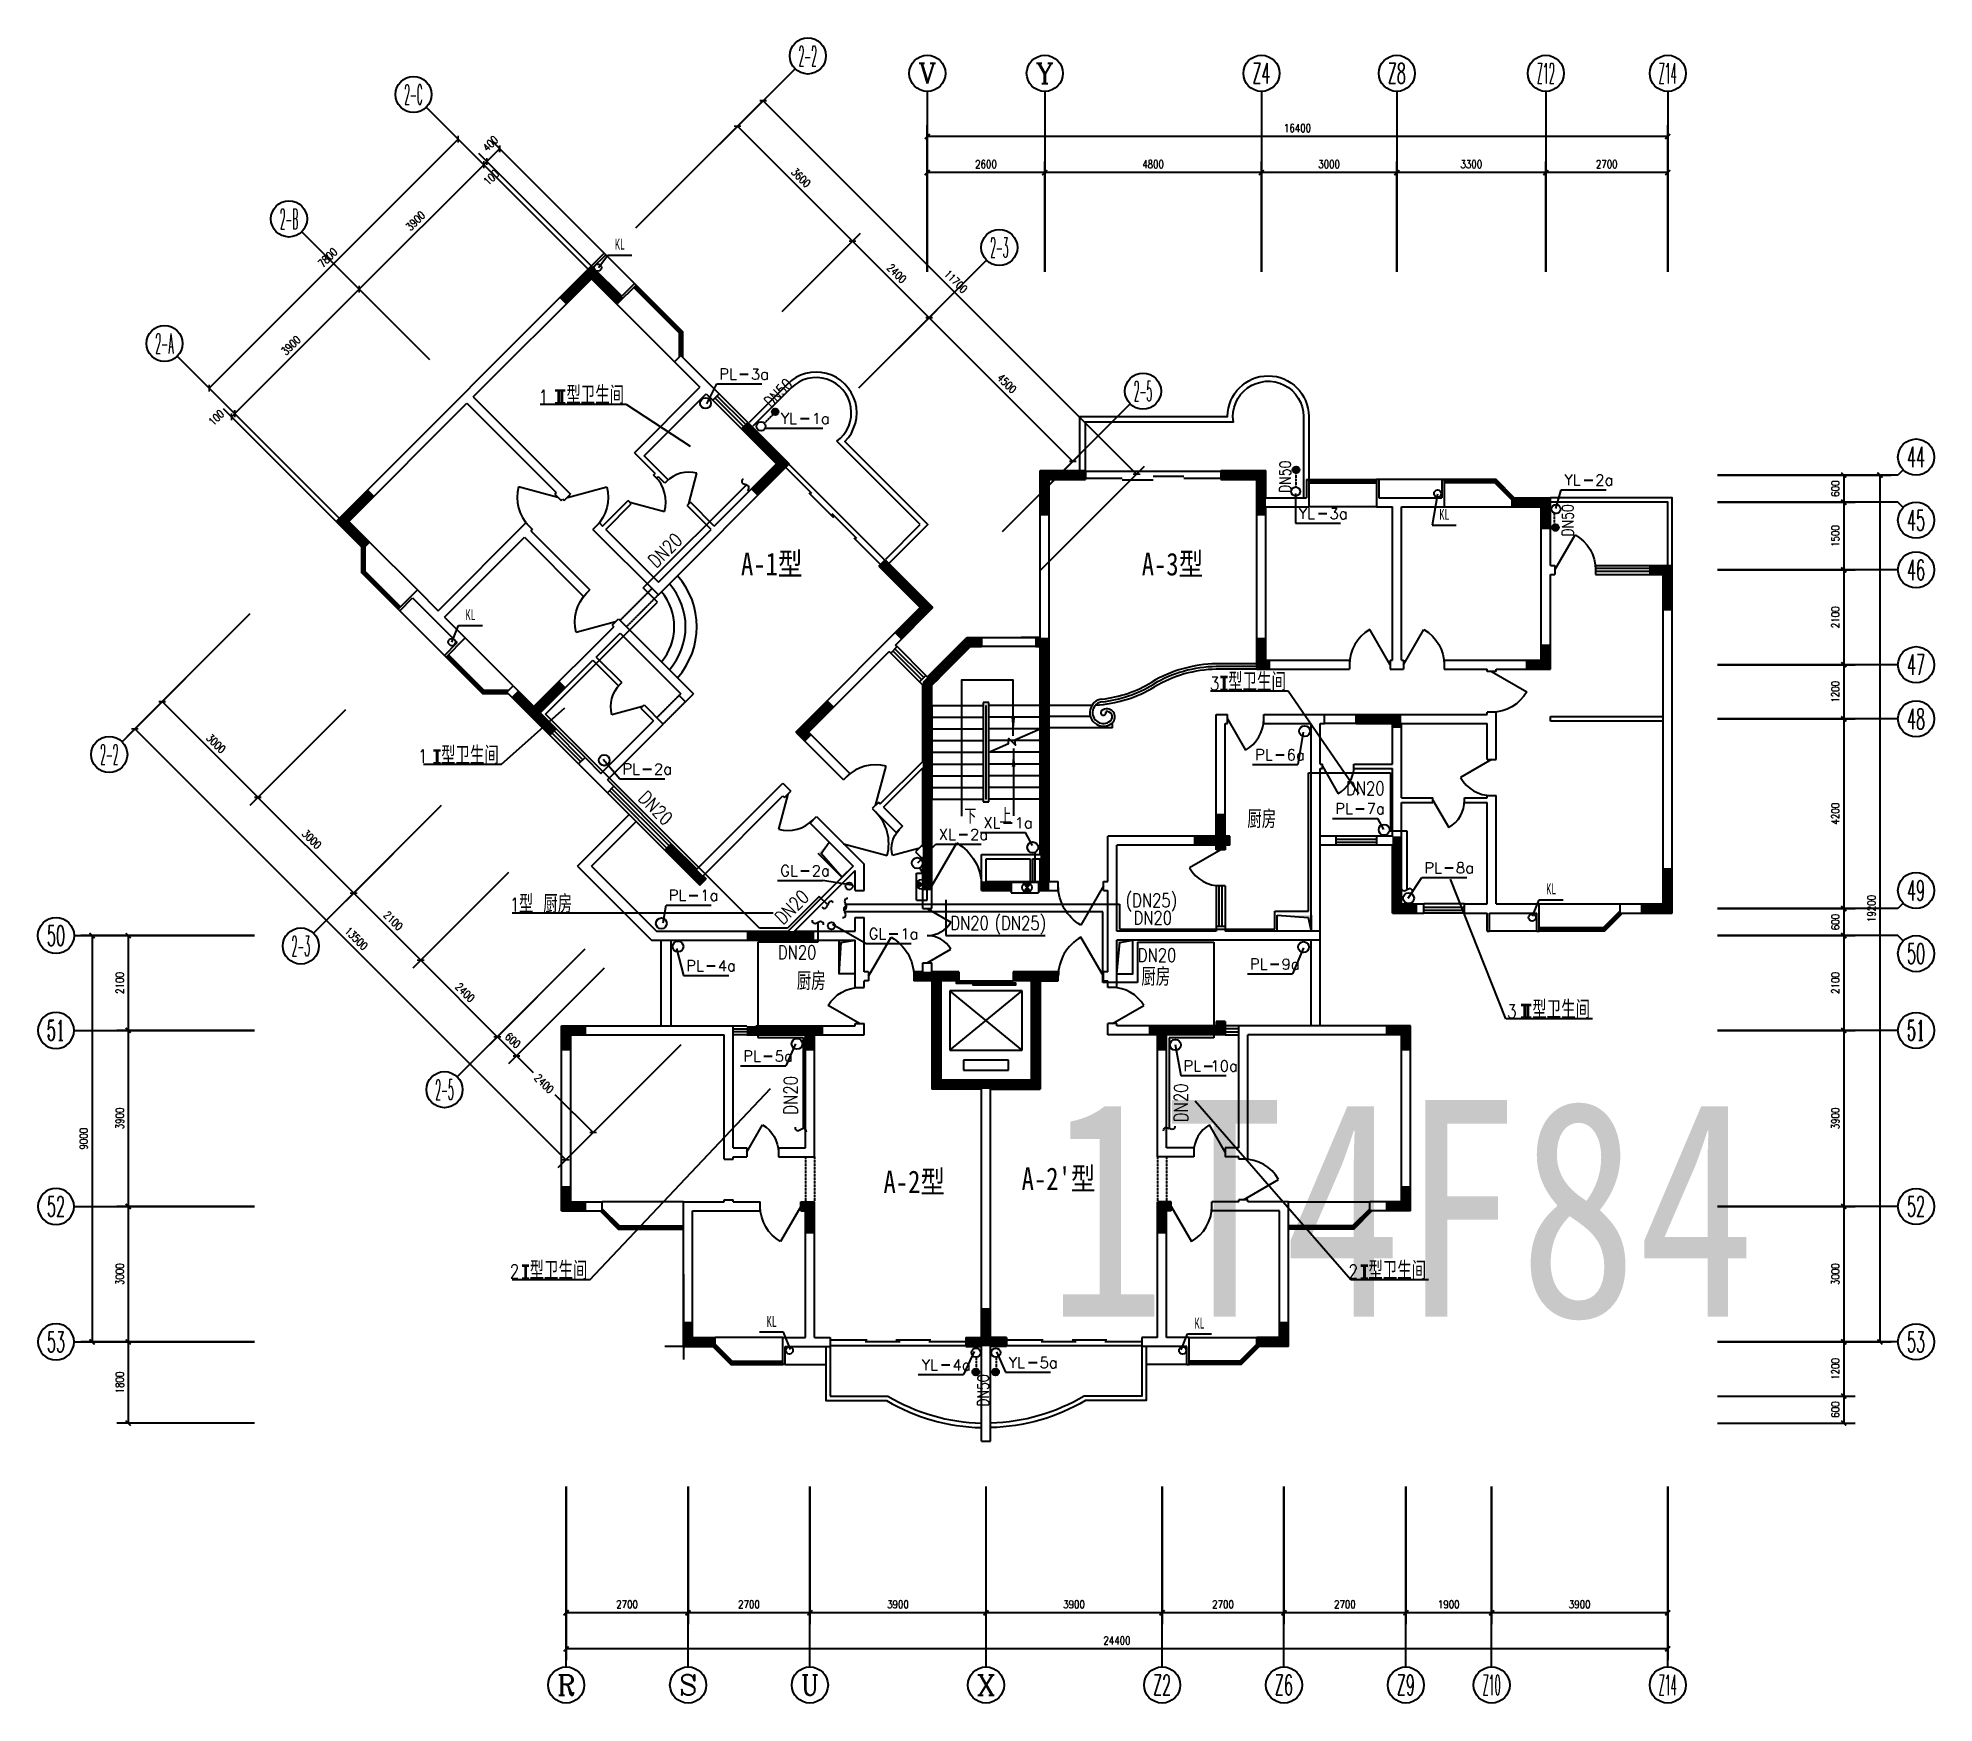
# Model space of a CAD drawing. Header units: millimetres. Extents: x 643 to 42643, y 339 to 37223.
import ezdxf
from ezdxf.enums import TextEntityAlignment as Align

# ---------------------------------------------------------------- set-up
doc = ezdxf.new("R2010")
doc.units = ezdxf.units.MM
doc.linetypes.add('DASH', pattern=[0.35, 0.25, -0.1])
for name, color, linetype in [('AXIS', 3, 'Continuous'), ('AXIS_TEXT', 7, 'Continuous'), ('DN_DIM', 3, 'Continuous'), ('GROUND', 2, 'Continuous'), ('LVTRY', 6, 'Continuous'), ('OTHER', 7, 'Continuous'), ('P_LS_', 6, 'Continuous'), ('P_LS_DIM', 3, 'Continuous'), ('P_PS_', 2, 'DASH'), ('P_PS_DIM', 3, 'Continuous'), ('P_XF_', 4, 'Continuous'), ('P_XF_DIM', 3, 'Continuous'), ('P_YS_DIM', 3, 'Continuous'), ('PUB_DIM', 3, 'Continuous'), ('PUB_HATCH', 9, 'Continuous'), ('PUB_TEXT', 7, 'Continuous'), ('PUB_WINDW', 7, 'Continuous'), ('S', 7, 'Continuous'), ('SS_GJ', 7, 'Continuous'), ('STAIR', 2, 'Continuous'), ('TEXT', 5, 'Continuous'), ('W', 3, 'Continuous'), ('WALL', 255, 'Continuous'), ('WINDOW', 2, 'Continuous'), ('YT', 4, 'Continuous'), ('Z', 91, 'Continuous')]:
    doc.layers.add(name, color=color, linetype=linetype)
doc.styles.add('-宋体', font='SimSun.ttf', dxfattribs={"width": 0.8})
doc.styles.add('_MONOTXT9', font='MONOTXT9.shx', dxfattribs={"width": 0.533333})
doc.styles.add('COMPLEX', font='COMPLEX')
doc.styles.add('DIM_FONT', font='SIMPLEX', dxfattribs={"width": 0.8})
doc.styles.add('LXZ_COMPLEX', font='TXT.shx', dxfattribs={"bigfont": 'hztxt.shx'})
doc.styles.add('S1', font='SimSun.ttf', dxfattribs={"width": 0.8})
doc.styles.add('Z1', font='simplex.shx', dxfattribs={"width": 0.8, "bigfont": 'hztxt.shx'})
doc.dimstyles.new('NORMAL', dxfattribs={"dimscale": 2, "dimtxt": 300, "dimasz": 1, "dimexe": 250, "dimexo": 300, "dimgap": 0.09, "dimtad": 1, "dimtoh": 1, "dimdec": 0, "dimzin": 0, "dimdsep": 46, "dimtxsty": 'DIM_FONT', "dimcen": 0.09, "dimadec": 0, "dimazin": 0, "dimtfac": 1, "dimtdec": 0, "dimtix": 1, "dimtofl": 0, "dimtmove": 2, "dimatfit": 3, "dimfxl": 1, "dimtolj": 1, "dimtzin": 0, "dimarcsym": 0})

msp = doc.modelspace()

# ---------------------------------------------------------------- texts
at = {"layer": 'PUB_TEXT', "style": '-宋体', "width": 0.8}
msp.add_text('1T4F84', height=4800, dxfattribs=at).set_placement((23008, 8896))

# ---------------------------------------------------------------- blocks, each defined once
blk = doc.blocks.new('_DIMX')
at = {"const_width": 50}
blk.add_lwpolyline([(-70, -70), (70, 70)], dxfattribs=at)
blk = doc.blocks.new('*D41')
at = {"color": 0, "linetype": 'ByBlock', "transparency": 16777216}
for p, q in [((24715, -79706), (24715, -82756)), ((26615, -79706), (26615, -82756)), ((26615, -82506), (24716, -82506))]:
    blk.add_line(p, q, dxfattribs=at)
at = {"layer": 'DEFPOINTS', "color": 0, "linetype": 'ByBlock', "transparency": 16777216}
for p in [(24715, -79706), (26615, -79706), (24715, -82506)]:
    blk.add_point(p, dxfattribs=at)
at = {"color": 0, "linetype": 'ByBlock', "transparency": 16777216, "xscale": 0.8, "yscale": 0.8, "zscale": 0.8, "rotation": 180}
blk.add_blockref('_DIMX', (24715, -82506), dxfattribs=at)
at = {"color": 0, "linetype": 'ByBlock', "transparency": 16777216, "xscale": 0.8, "yscale": 0.8, "zscale": 0.8}
blk.add_blockref('_DIMX', (26615, -82506), dxfattribs=at)
at = {"color": 7, "linetype": 'ByBlock', "transparency": 16777216, "insert": (25665, -82319), "char_height": 175, "attachment_point": 5, "style": 'DIM_FONT'}
blk.add_mtext('\\A1;1900', dxfattribs=at)
blk = doc.blocks.new('*D22')
at = {"color": 0, "linetype": 'ByBlock', "transparency": 16777216}
for p, q in [((6115, -79706), (6115, -83556)), ((30515, -79706), (30515, -83556)), ((30515, -83306), (6116, -83306))]:
    blk.add_line(p, q, dxfattribs=at)
at = {"layer": 'DEFPOINTS', "color": 0, "linetype": 'ByBlock', "transparency": 16777216}
for p in [(6115, -79706), (30515, -79706), (6115, -83306)]:
    blk.add_point(p, dxfattribs=at)
at = {"color": 0, "linetype": 'ByBlock', "transparency": 16777216, "xscale": 0.8, "yscale": 0.8, "zscale": 0.8, "rotation": 180}
blk.add_blockref('_DIMX', (6115, -83306), dxfattribs=at)
at = {"color": 0, "linetype": 'ByBlock', "transparency": 16777216, "xscale": 0.8, "yscale": 0.8, "zscale": 0.8}
blk.add_blockref('_DIMX', (30515, -83306), dxfattribs=at)
at = {"color": 7, "linetype": 'ByBlock', "transparency": 16777216, "insert": (18315, -83119), "char_height": 175, "attachment_point": 5, "style": 'DIM_FONT'}
blk.add_mtext('\\A1;24400', dxfattribs=at)
blk = doc.blocks.new('*D24')
at = {"color": 0, "linetype": 'ByBlock', "transparency": 16777216}
for p, q in [((8815, -79706), (8815, -82756)), ((11515, -79706), (11515, -82756)), ((11515, -82506), (8816, -82506))]:
    blk.add_line(p, q, dxfattribs=at)
at = {"layer": 'DEFPOINTS', "color": 0, "linetype": 'ByBlock', "transparency": 16777216}
for p in [(8815, -79706), (11515, -79706), (8815, -82506)]:
    blk.add_point(p, dxfattribs=at)
at = {"color": 0, "linetype": 'ByBlock', "transparency": 16777216, "xscale": 0.8, "yscale": 0.8, "zscale": 0.8, "rotation": 180}
blk.add_blockref('_DIMX', (8815, -82506), dxfattribs=at)
at = {"color": 0, "linetype": 'ByBlock', "transparency": 16777216, "xscale": 0.8, "yscale": 0.8, "zscale": 0.8}
blk.add_blockref('_DIMX', (11515, -82506), dxfattribs=at)
at = {"color": 7, "linetype": 'ByBlock', "transparency": 16777216, "insert": (10165, -82319), "char_height": 175, "attachment_point": 5, "style": 'DIM_FONT'}
blk.add_mtext('\\A1;2700', dxfattribs=at)
blk = doc.blocks.new('*D23')
at = {"color": 0, "linetype": 'ByBlock', "transparency": 16777216}
for p, q in [((6115, -79706), (6115, -82756)), ((8815, -79706), (8815, -82756)), ((8815, -82506), (6116, -82506))]:
    blk.add_line(p, q, dxfattribs=at)
at = {"layer": 'DEFPOINTS', "color": 0, "linetype": 'ByBlock', "transparency": 16777216}
for p in [(6115, -79706), (8815, -79706), (6115, -82506)]:
    blk.add_point(p, dxfattribs=at)
at = {"color": 0, "linetype": 'ByBlock', "transparency": 16777216, "xscale": 0.8, "yscale": 0.8, "zscale": 0.8, "rotation": 180}
blk.add_blockref('_DIMX', (6115, -82506), dxfattribs=at)
at = {"color": 0, "linetype": 'ByBlock', "transparency": 16777216, "xscale": 0.8, "yscale": 0.8, "zscale": 0.8}
blk.add_blockref('_DIMX', (8815, -82506), dxfattribs=at)
at = {"color": 7, "linetype": 'ByBlock', "transparency": 16777216, "insert": (7465, -82319), "char_height": 175, "attachment_point": 5, "style": 'DIM_FONT'}
blk.add_mtext('\\A1;2700', dxfattribs=at)
blk = doc.blocks.new('_AXISO')
blk.add_circle((0, 0), 0.5)
at = {"layer": 'AXIS_TEXT', "style": 'COMPLEX', "width": 1.041667}
blk.add_attdef('A', text='', height=0.56, dxfattribs=at).set_placement((-0.25, -0.28), (0.25, -0.28), align=Align.FIT)
blk = doc.blocks.new('*D40')
at = {"color": 0, "linetype": 'ByBlock', "transparency": 16777216}
for p, q in [((15415, -79706), (15415, -82756)), ((19315, -79706), (19315, -82756)), ((19315, -82506), (15416, -82506))]:
    blk.add_line(p, q, dxfattribs=at)
at = {"layer": 'DEFPOINTS', "color": 0, "linetype": 'ByBlock', "transparency": 16777216}
for p in [(15415, -79706), (19315, -79706), (15415, -82506)]:
    blk.add_point(p, dxfattribs=at)
at = {"color": 0, "linetype": 'ByBlock', "transparency": 16777216, "xscale": 0.8, "yscale": 0.8, "zscale": 0.8, "rotation": 180}
blk.add_blockref('_DIMX', (15415, -82506), dxfattribs=at)
at = {"color": 0, "linetype": 'ByBlock', "transparency": 16777216, "xscale": 0.8, "yscale": 0.8, "zscale": 0.8}
blk.add_blockref('_DIMX', (19315, -82506), dxfattribs=at)
at = {"color": 7, "linetype": 'ByBlock', "transparency": 16777216, "insert": (17365, -82319), "char_height": 175, "attachment_point": 5, "style": 'DIM_FONT'}
blk.add_mtext('\\A1;3900', dxfattribs=at)
blk = doc.blocks.new('*D21')
at = {"color": 0, "linetype": 'ByBlock', "transparency": 16777216}
for p, q in [((11515, -79706), (11515, -82756)), ((15415, -79706), (15415, -82756)), ((15415, -82506), (11516, -82506))]:
    blk.add_line(p, q, dxfattribs=at)
at = {"layer": 'DEFPOINTS', "color": 0, "linetype": 'ByBlock', "transparency": 16777216}
for p in [(11515, -79706), (15415, -79706), (11515, -82506)]:
    blk.add_point(p, dxfattribs=at)
at = {"color": 0, "linetype": 'ByBlock', "transparency": 16777216, "xscale": 0.8, "yscale": 0.8, "zscale": 0.8, "rotation": 180}
blk.add_blockref('_DIMX', (11515, -82506), dxfattribs=at)
at = {"color": 0, "linetype": 'ByBlock', "transparency": 16777216, "xscale": 0.8, "yscale": 0.8, "zscale": 0.8}
blk.add_blockref('_DIMX', (15415, -82506), dxfattribs=at)
at = {"color": 7, "linetype": 'ByBlock', "transparency": 16777216, "insert": (13465, -82319), "char_height": 175, "attachment_point": 5, "style": 'DIM_FONT'}
blk.add_mtext('\\A1;3900', dxfattribs=at)
blk = doc.blocks.new('*D39')
at = {"color": 0, "linetype": 'ByBlock', "transparency": 16777216}
for p, q in [((19315, -79706), (19315, -82756)), ((22015, -79706), (22015, -82756)), ((22015, -82506), (19316, -82506))]:
    blk.add_line(p, q, dxfattribs=at)
at = {"layer": 'DEFPOINTS', "color": 0, "linetype": 'ByBlock', "transparency": 16777216}
for p in [(19315, -79706), (22015, -79706), (19315, -82506)]:
    blk.add_point(p, dxfattribs=at)
at = {"color": 0, "linetype": 'ByBlock', "transparency": 16777216, "xscale": 0.8, "yscale": 0.8, "zscale": 0.8, "rotation": 180}
blk.add_blockref('_DIMX', (19315, -82506), dxfattribs=at)
at = {"color": 0, "linetype": 'ByBlock', "transparency": 16777216, "xscale": 0.8, "yscale": 0.8, "zscale": 0.8}
blk.add_blockref('_DIMX', (22015, -82506), dxfattribs=at)
at = {"color": 7, "linetype": 'ByBlock', "transparency": 16777216, "insert": (20665, -82319), "char_height": 175, "attachment_point": 5, "style": 'DIM_FONT'}
blk.add_mtext('\\A1;2700', dxfattribs=at)
blk = doc.blocks.new('*D38')
at = {"color": 0, "linetype": 'ByBlock', "transparency": 16777216}
for p, q in [((22015, -79706), (22015, -82756)), ((24715, -79706), (24715, -82756)), ((24715, -82506), (22016, -82506))]:
    blk.add_line(p, q, dxfattribs=at)
at = {"layer": 'DEFPOINTS', "color": 0, "linetype": 'ByBlock', "transparency": 16777216}
for p in [(22015, -79706), (24715, -79706), (22015, -82506)]:
    blk.add_point(p, dxfattribs=at)
at = {"color": 0, "linetype": 'ByBlock', "transparency": 16777216, "xscale": 0.8, "yscale": 0.8, "zscale": 0.8, "rotation": 180}
blk.add_blockref('_DIMX', (22015, -82506), dxfattribs=at)
at = {"color": 0, "linetype": 'ByBlock', "transparency": 16777216, "xscale": 0.8, "yscale": 0.8, "zscale": 0.8}
blk.add_blockref('_DIMX', (24715, -82506), dxfattribs=at)
at = {"color": 7, "linetype": 'ByBlock', "transparency": 16777216, "insert": (23365, -82319), "char_height": 175, "attachment_point": 5, "style": 'DIM_FONT'}
blk.add_mtext('\\A1;2700', dxfattribs=at)
blk = doc.blocks.new('*D37')
at = {"color": 0, "linetype": 'ByBlock', "transparency": 16777216}
for p, q in [((26615, -79706), (26615, -82756)), ((30515, -79706), (30515, -82756)), ((30515, -82506), (26616, -82506))]:
    blk.add_line(p, q, dxfattribs=at)
at = {"layer": 'DEFPOINTS', "color": 0, "linetype": 'ByBlock', "transparency": 16777216}
for p in [(26615, -79706), (30515, -79706), (26615, -82506)]:
    blk.add_point(p, dxfattribs=at)
at = {"color": 0, "linetype": 'ByBlock', "transparency": 16777216, "xscale": 0.8, "yscale": 0.8, "zscale": 0.8, "rotation": 180}
blk.add_blockref('_DIMX', (26615, -82506), dxfattribs=at)
at = {"color": 0, "linetype": 'ByBlock', "transparency": 16777216, "xscale": 0.8, "yscale": 0.8, "zscale": 0.8}
blk.add_blockref('_DIMX', (30515, -82506), dxfattribs=at)
at = {"color": 7, "linetype": 'ByBlock', "transparency": 16777216, "insert": (28565, -82319), "char_height": 175, "attachment_point": 5, "style": 'DIM_FONT'}
blk.add_mtext('\\A1;3900', dxfattribs=at)
blk = doc.blocks.new('LGH_1')
at = {"linetype": 'Continuous'}
blk.add_line((0, 0), (1, 0), dxfattribs=at)
at = {"color": 7}
blk.add_line((0.512, 0.214), (0.699, 0.214), dxfattribs=at)
at = {"color": 7, "style": 'LXZ_COMPLEX'}
blk.add_attdef('AB', text='', height=0.24, dxfattribs=at).set_placement((0.252, 0.097), align=Align.CENTER)
blk.add_attdef('Z', text='', height=0.24, dxfattribs=at).set_placement((0.956, 0.214), align=Align.MIDDLE)
blk = doc.blocks.new('*D63')
at = {"color": 0, "linetype": 'ByBlock', "transparency": 16777216}
for p, q in [((24515, -52806), (24515, -50356)), ((27815, -52806), (27815, -50356)), ((27815, -50606), (24516, -50606))]:
    blk.add_line(p, q, dxfattribs=at)
at = {"layer": 'DEFPOINTS', "color": 0, "linetype": 'ByBlock', "transparency": 16777216}
for p in [(24515, -50606), (24515, -52806), (27815, -52806)]:
    blk.add_point(p, dxfattribs=at)
at = {"color": 0, "linetype": 'ByBlock', "transparency": 16777216, "xscale": 0.8, "yscale": 0.8, "zscale": 0.8, "rotation": 180}
blk.add_blockref('_DIMX', (24515, -50606), dxfattribs=at)
at = {"color": 0, "linetype": 'ByBlock', "transparency": 16777216, "xscale": 0.8, "yscale": 0.8, "zscale": 0.8}
blk.add_blockref('_DIMX', (27815, -50606), dxfattribs=at)
at = {"color": 7, "linetype": 'ByBlock', "transparency": 16777216, "insert": (26165, -50419), "char_height": 175, "attachment_point": 5, "style": 'DIM_FONT'}
blk.add_mtext('\\A1;3300', dxfattribs=at)
blk = doc.blocks.new('*D59')
at = {"color": 0, "linetype": 'ByBlock', "transparency": 16777216}
for p, q in [((14115, -52806), (14115, -49556)), ((30515, -52806), (30515, -49556)), ((30515, -49806), (14116, -49806))]:
    blk.add_line(p, q, dxfattribs=at)
at = {"layer": 'DEFPOINTS', "color": 0, "linetype": 'ByBlock', "transparency": 16777216}
for p in [(14115, -49806), (14115, -52806), (30515, -52806)]:
    blk.add_point(p, dxfattribs=at)
at = {"color": 0, "linetype": 'ByBlock', "transparency": 16777216, "xscale": 0.8, "yscale": 0.8, "zscale": 0.8, "rotation": 180}
blk.add_blockref('_DIMX', (14115, -49806), dxfattribs=at)
at = {"color": 0, "linetype": 'ByBlock', "transparency": 16777216, "xscale": 0.8, "yscale": 0.8, "zscale": 0.8}
blk.add_blockref('_DIMX', (30515, -49806), dxfattribs=at)
at = {"color": 7, "linetype": 'ByBlock', "transparency": 16777216, "insert": (22315, -49619), "char_height": 175, "attachment_point": 5, "style": 'DIM_FONT'}
blk.add_mtext('\\A1;16400', dxfattribs=at)
blk = doc.blocks.new('M_A1SFU')
blk.add_line((-0.5, 0), (0, -0.866))
blk.add_arc((-0.5, 0), 1, 300, 0)
blk = doc.blocks.new('M_B0OPK')
for p, q in [((-0.5, 0.5), (0.5, 0.5)), ((0.5, 0.167), (-0.5, 0.167)), ((0.5, -0.167), (-0.5, -0.167)), ((-0.5, -0.5), (0.5, -0.5))]:
    blk.add_line(p, q)
blk = doc.blocks.new('*D30')
at = {"color": 0, "linetype": 'ByBlock', "transparency": 16777216}
for p, q in [((-893, -60382), (-3615, -63105)), ((6107, -72473), (-3438, -62929)), ((8653, -69928), (5931, -72651))]:
    blk.add_line(p, q, dxfattribs=at)
at = {"layer": 'DEFPOINTS', "color": 0, "linetype": 'ByBlock', "transparency": 16777216}
for p in [(-893, -60382), (-3438, -62928), (8653, -69928)]:
    blk.add_point(p, dxfattribs=at)
at = {"color": 0, "linetype": 'ByBlock', "transparency": 16777216, "xscale": 0.8, "yscale": 0.8, "zscale": 0.8}
for p, rotation in [((-3438, -62928), 135.0000021865977), ((6108, -72474), 315.0000021865977)]:
    blk.add_blockref('_DIMX', p, dxfattribs=dict(at, rotation=rotation))
at = {"color": 7, "linetype": 'ByBlock', "transparency": 16777216, "insert": (1467, -67568), "char_height": 175, "attachment_point": 5, "rotation": 315, "style": 'DIM_FONT'}
blk.add_mtext('\\A1;13500', dxfattribs=at)
blk = doc.blocks.new('*D25')
at = {"color": 0, "linetype": 'ByBlock', "transparency": 16777216}
for p, q in [((6956, -68231), (4839, -70348)), ((8653, -69928), (6536, -72045)), ((5016, -70172), (5384, -70540)), ((6712, -71868), (5874, -71030))]:
    blk.add_line(p, q, dxfattribs=at)
at = {"layer": 'DEFPOINTS', "color": 0, "linetype": 'ByBlock', "transparency": 16777216}
for p in [(6956, -68231), (8653, -69928), (6713, -71869)]:
    blk.add_point(p, dxfattribs=at)
at = {"color": 0, "linetype": 'ByBlock', "transparency": 16777216, "xscale": 0.8, "yscale": 0.8, "zscale": 0.8}
for p, rotation in [((5016, -70172), 134.9999994533492), ((6713, -71869), 314.9999994533492)]:
    blk.add_blockref('_DIMX', p, dxfattribs=dict(at, rotation=rotation))
at = {"color": 7, "linetype": 'ByBlock', "transparency": 16777216, "insert": (5629, -70785), "char_height": 175, "attachment_point": 5, "rotation": 315, "style": 'DIM_FONT'}
blk.add_mtext('\\A1;2400', dxfattribs=at)
blk = doc.blocks.new('A$C7AE21DBD')
at = {"layer": 'PUB_DIM'}
for p, q in [((0, 294), (150, 294)), ((0, 283), (150, 283)), ((0, 11), (150, 11)), ((0, 0), (150, 0)), ((66, 294), (66, 0)), ((84, 294), (84, 0))]:
    blk.add_line(p, q, dxfattribs=at)
blk = doc.blocks.new('_A0LHZ')
for p, q in [((-0.5, 0.016), (-0.227, 0.016)), ((-0.242, 0.003), (0.015, 0.003)), ((-0.015, 0.016), (0.242, 0.016)), ((0.227, 0.003), (0.5, 0.003))]:
    blk.add_line(p, q)
blk = doc.blocks.new('M_A12RWT')
blk.add_line((-0.5, 0.029), (0.5, 0.029))
blk = doc.blocks.new('_LV13')
at = {"color": 0}
for p, q in [((-0.49, 0.07), (-0.07, 0.49)), ((-0.49, -0.07), (0.07, 0.49)), ((-0.47, -0.18), (0.18, 0.47)), ((-0.42, -0.28), (0.28, 0.42)), ((-0.35, -0.35), (0.35, 0.35)), ((-0.28, -0.42), (0.42, 0.28)), ((-0.18, -0.47), (0.47, 0.18)), ((-0.07, -0.49), (0.49, 0.07)), ((0.07, -0.49), (0.49, -0.07))]:
    blk.add_line(p, q, dxfattribs=at)
blk.add_circle((0, 0), 0.5)
blk = doc.blocks.new('FACE3_')
for p in [(-0.09, 0.24), (0.09, -0.24)]:
    blk.add_line(p, (0, 0))
for centre, start, end in [((0.17, 0.24), 80.7491, 179.8598), ((-0.17, -0.24), 260.7491, 359.8598)]:
    blk.add_arc(centre, 0.265, start, end)
blk = doc.blocks.new('_A0FEA')
for p, q in [((-0.5, 0.016), (-0.227, 0.016)), ((-0.227, 0.003), (0, 0.003)), ((0, 0.029), (0.227, 0.029)), ((0.227, 0.016), (0.5, 0.016))]:
    blk.add_line(p, q)
blk = doc.blocks.new('*D55')
at = {"color": 0, "linetype": 'ByBlock', "transparency": 16777216}
for p, q in [((-1791, -55379), (3723, -49865)), ((5845, -51986), (3547, -49688)), ((330, -57501), (-1968, -55203))]:
    blk.add_line(p, q, dxfattribs=at)
at = {"layer": 'DEFPOINTS', "color": 0, "linetype": 'ByBlock', "transparency": 16777216}
for p in [(3724, -49864), (5845, -51986), (330, -57501)]:
    blk.add_point(p, dxfattribs=at)
at = {"color": 0, "linetype": 'ByBlock', "transparency": 16777216, "xscale": 0.8, "yscale": 0.8, "zscale": 0.8}
for p, rotation in [((3724, -49864), 45.00000000000144), ((-1792, -55380), 225.0000000000014)]:
    blk.add_blockref('_DIMX', p, dxfattribs=dict(at, rotation=rotation))
at = {"color": 7, "linetype": 'ByBlock', "transparency": 16777216, "insert": (834, -52490), "char_height": 175, "attachment_point": 5, "rotation": 45, "style": 'DIM_FONT'}
blk.add_mtext('\\A1;7800', dxfattribs=at)
blk = doc.blocks.new('*D54')
at = {"color": 0, "linetype": 'ByBlock', "transparency": 16777216}
for p, q in [((-1225, -55945), (1531, -53188)), ((3088, -54743), (1355, -53011)), ((330, -57501), (-1403, -55769))]:
    blk.add_line(p, q, dxfattribs=at)
at = {"layer": 'DEFPOINTS', "color": 0, "linetype": 'ByBlock', "transparency": 16777216}
for p in [(1532, -53188), (3088, -54743), (330, -57501)]:
    blk.add_point(p, dxfattribs=at)
at = {"color": 0, "linetype": 'ByBlock', "transparency": 16777216, "xscale": 0.8, "yscale": 0.8, "zscale": 0.8}
for p, rotation in [((1532, -53188), 45.00000000000136), ((-1226, -55946), 225.0000000000013)]:
    blk.add_blockref('_DIMX', p, dxfattribs=dict(at, rotation=rotation))
at = {"color": 7, "linetype": 'ByBlock', "transparency": 16777216, "insert": (20, -54434), "char_height": 175, "attachment_point": 5, "rotation": 45, "style": 'DIM_FONT'}
blk.add_mtext('\\A1;3900', dxfattribs=at)
blk = doc.blocks.new('*D20')
at = {"color": 0, "linetype": 'ByBlock', "transparency": 16777216}
for p, q in [((8356, -51133), (10655, -48835)), ((10478, -49012), (18750, -57284)), ((16630, -59406), (18928, -57108))]:
    blk.add_line(p, q, dxfattribs=at)
at = {"layer": 'DEFPOINTS', "color": 0, "linetype": 'ByBlock', "transparency": 16777216}
for p in [(8356, -51133), (18751, -57285), (16630, -59406)]:
    blk.add_point(p, dxfattribs=at)
at = {"color": 0, "linetype": 'ByBlock', "transparency": 16777216, "xscale": 0.8, "yscale": 0.8, "zscale": 0.8}
for p, rotation in [((10478, -49012), 135.0000000000011), ((18751, -57285), 315.0000000000011)]:
    blk.add_blockref('_DIMX', p, dxfattribs=dict(at, rotation=rotation))
at = {"color": 7, "linetype": 'ByBlock', "transparency": 16777216, "insert": (14747, -53016), "char_height": 175, "attachment_point": 5, "rotation": 315, "style": 'DIM_FONT'}
blk.add_mtext('\\A1;11700', dxfattribs=at)
blk = doc.blocks.new('*D19')
at = {"color": 0, "linetype": 'ByBlock', "transparency": 16777216}
for p, q in [((1018, -58330), (-1473, -55839)), ((1088, -58260), (-1403, -55769)), ((-1297, -56017), (-1298, -56017)), ((-1297, -56016), (-1226, -55946)), ((-1297, -56016), (-1226, -55946)), ((-1225, -55945), (-1225, -55944))]:
    blk.add_line(p, q, dxfattribs=at)
at = {"layer": 'DEFPOINTS', "color": 0, "linetype": 'ByBlock', "transparency": 16777216}
for p in [(-1226, -55946), (1018, -58330), (1088, -58260)]:
    blk.add_point(p, dxfattribs=at)
at = {"color": 0, "linetype": 'ByBlock', "transparency": 16777216, "xscale": 0.8, "yscale": 0.8, "zscale": 0.8}
for p, rotation in [((-1226, -55946), 225.0000000000013), ((-1297, -56016), 45.00000000000122)]:
    blk.add_blockref('_DIMX', p, dxfattribs=dict(at, rotation=rotation))
at = {"color": 7, "linetype": 'ByBlock', "transparency": 16777216, "insert": (-1632, -56033), "char_height": 175, "attachment_point": 5, "rotation": 45, "style": 'DIM_FONT'}
blk.add_mtext('\\A1;100', dxfattribs=at)
blk = doc.blocks.new('*D17')
at = {"color": 0, "linetype": 'ByBlock', "transparency": 16777216}
for p, q in [((12599, -55376), (14332, -53643)), ((14155, -53821), (17336, -57002)), ((15781, -58558), (17514, -56825))]:
    blk.add_line(p, q, dxfattribs=at)
at = {"layer": 'DEFPOINTS', "color": 0, "linetype": 'ByBlock', "transparency": 16777216}
for p in [(12599, -55376), (17337, -57002), (15781, -58558)]:
    blk.add_point(p, dxfattribs=at)
at = {"color": 0, "linetype": 'ByBlock', "transparency": 16777216, "xscale": 0.8, "yscale": 0.8, "zscale": 0.8}
for p, rotation in [((14155, -53820), 135.0000000000016), ((17337, -57002), 315.0000000000016)]:
    blk.add_blockref('_DIMX', p, dxfattribs=dict(at, rotation=rotation))
at = {"color": 7, "linetype": 'ByBlock', "transparency": 16777216, "insert": (15878, -55279), "char_height": 175, "attachment_point": 5, "rotation": 315, "style": 'DIM_FONT'}
blk.add_mtext('\\A1;4500', dxfattribs=at)
blk = doc.blocks.new('*D36')
at = {"color": 0, "linetype": 'ByBlock', "transparency": 16777216}
for p, q in [((-893, -60382), (-3010, -62499)), ((-2833, -62323), (-712, -64443)), ((1229, -62504), (-889, -64621))]:
    blk.add_line(p, q, dxfattribs=at)
at = {"layer": 'DEFPOINTS', "color": 0, "linetype": 'ByBlock', "transparency": 16777216}
for p in [(-893, -60382), (1229, -62504), (-712, -64444)]:
    blk.add_point(p, dxfattribs=at)
at = {"color": 0, "linetype": 'ByBlock', "transparency": 16777216, "xscale": 0.8, "yscale": 0.8, "zscale": 0.8}
for p, rotation in [((-2833, -62323), 135.0000021865972), ((-712, -64444), 315.0000021865972)]:
    blk.add_blockref('_DIMX', p, dxfattribs=dict(at, rotation=rotation))
at = {"color": 7, "linetype": 'ByBlock', "transparency": 16777216, "insert": (-1640, -63251), "char_height": 175, "attachment_point": 5, "rotation": 315, "style": 'DIM_FONT'}
blk.add_mtext('\\A1;3000', dxfattribs=at)
blk = doc.blocks.new('*D35')
at = {"color": 0, "linetype": 'ByBlock', "transparency": 16777216}
for p, q in [((1229, -62504), (-889, -64621)), ((-711, -64445), (1409, -66565)), ((3350, -64625), (1233, -66742))]:
    blk.add_line(p, q, dxfattribs=at)
at = {"layer": 'DEFPOINTS', "color": 0, "linetype": 'ByBlock', "transparency": 16777216}
for p in [(1229, -62504), (3350, -64625), (1410, -66565)]:
    blk.add_point(p, dxfattribs=at)
at = {"color": 0, "linetype": 'ByBlock', "transparency": 16777216, "xscale": 0.8, "yscale": 0.8, "zscale": 0.8}
for p, rotation in [((-712, -64444), 134.9999978134019), ((1410, -66565), 314.9999978134019)]:
    blk.add_blockref('_DIMX', p, dxfattribs=dict(at, rotation=rotation))
at = {"color": 7, "linetype": 'ByBlock', "transparency": 16777216, "insert": (481, -65372), "char_height": 175, "attachment_point": 5, "rotation": 315, "style": 'DIM_FONT'}
blk.add_mtext('\\A1;3000', dxfattribs=at)
blk = doc.blocks.new('*D34')
at = {"color": 0, "linetype": 'ByBlock', "transparency": 16777216}
for p, q in [((3350, -64625), (1233, -66742)), ((4835, -66110), (2718, -68227)), ((1410, -66566), (2894, -68050))]:
    blk.add_line(p, q, dxfattribs=at)
at = {"layer": 'DEFPOINTS', "color": 0, "linetype": 'ByBlock', "transparency": 16777216}
for p in [(3350, -64625), (4835, -66110), (2894, -68050)]:
    blk.add_point(p, dxfattribs=at)
at = {"color": 0, "linetype": 'ByBlock', "transparency": 16777216, "xscale": 0.8, "yscale": 0.8, "zscale": 0.8}
for p, rotation in [((1410, -66565), 135.0000000000002), ((2894, -68050), 315.0000000000003)]:
    blk.add_blockref('_DIMX', p, dxfattribs=dict(at, rotation=rotation))
at = {"color": 7, "linetype": 'ByBlock', "transparency": 16777216, "insert": (2285, -67175), "char_height": 175, "attachment_point": 5, "rotation": 315, "style": 'DIM_FONT'}
blk.add_mtext('\\A1;2100', dxfattribs=at)
blk = doc.blocks.new('*D27')
at = {"color": 0, "linetype": 'ByBlock', "transparency": 16777216}
for p, q in [((4835, -66110), (2718, -68227)), ((6532, -67807), (4415, -69924)), ((2895, -68051), (4591, -69747))]:
    blk.add_line(p, q, dxfattribs=at)
at = {"layer": 'DEFPOINTS', "color": 0, "linetype": 'ByBlock', "transparency": 16777216}
for p in [(4835, -66110), (6532, -67807), (4592, -69747)]:
    blk.add_point(p, dxfattribs=at)
at = {"color": 0, "linetype": 'ByBlock', "transparency": 16777216, "xscale": 0.8, "yscale": 0.8, "zscale": 0.8}
for p, rotation in [((2894, -68050), 134.9999994533509), ((4592, -69747), 314.9999994533509)]:
    blk.add_blockref('_DIMX', p, dxfattribs=dict(at, rotation=rotation))
at = {"color": 7, "linetype": 'ByBlock', "transparency": 16777216, "insert": (3876, -68766), "char_height": 175, "attachment_point": 5, "rotation": 315, "style": 'DIM_FONT'}
blk.add_mtext('\\A1;2400', dxfattribs=at)
blk = doc.blocks.new('*D26')
at = {"color": 0, "linetype": 'ByBlock', "transparency": 16777216}
for p, q in [((6532, -67807), (4415, -69924)), ((6956, -68231), (4839, -70348)), ((4592, -69748), (5015, -70171))]:
    blk.add_line(p, q, dxfattribs=at)
at = {"layer": 'DEFPOINTS', "color": 0, "linetype": 'ByBlock', "transparency": 16777216}
for p in [(6532, -67807), (6956, -68231), (5016, -70172)]:
    blk.add_point(p, dxfattribs=at)
at = {"color": 0, "linetype": 'ByBlock', "transparency": 16777216, "xscale": 0.8, "yscale": 0.8, "zscale": 0.8}
for p, rotation in [((4592, -69747), 134.9999994533494), ((5016, -70172), 314.9999994533495)]:
    blk.add_blockref('_DIMX', p, dxfattribs=dict(at, rotation=rotation))
at = {"color": 7, "linetype": 'ByBlock', "transparency": 16777216, "insert": (4936, -69827), "char_height": 175, "attachment_point": 5, "rotation": 315, "style": 'DIM_FONT'}
blk.add_mtext('\\A1;600', dxfattribs=at)
blk = doc.blocks.new('_ARROW')
blk.add_solid([(0, 0), (-1, 0.1), (-1, -0.1)])
blk = doc.blocks.new('LTB')
at = {"layer": 'PUB_DIM'}
for points in [[(-598, -678), (-598, 556), (-1745, 556), (-1745, -2457)], [(-590, -959), (-590, -2449)]]:
    blk.add_lwpolyline(points, dxfattribs=at)
at = {"layer": 'STAIR'}
for p, q in [((-2400, 0), (-2400, -2080)), ((-2400, 0), (-1265, 0)), ((-1265, 60), (-1265, -2140)), ((-1135, 60), (-1265, 60)), ((-1205, 0), (-1205, -2080)), ((-1195, 0), (-1205, 0)), ((-1195, -2080), (-1195, 0)), ((-1135, -2140), (-1135, 60)), ((0, 0), (-1135, 0)), ((0, -2080), (0, 0)), ((-2400, -260), (-1265, -260)), ((0, -260), (-1135, -260)), ((-2400, -520), (-1265, -520)), ((-2400, -780), (-1265, -780)), ((0, -520), (-1135, -520)), ((0, -780), (-1135, -780)), ((-2400, -1040), (-1265, -1040)), ((0, -1040), (-1135, -1040)), ((-2400, -1300), (-1265, -1300)), ((-2400, -1560), (-1265, -1560)), ((0, -1300), (-1135, -1300)), ((0, -1560), (-1135, -1560)), ((-2400, -1820), (-1265, -1820)), ((-2400, -2080), (-1265, -2080)), ((-1205, -2080), (-1195, -2080)), ((0, -1820), (-1135, -1820)), ((0, -2080), (-1135, -2080)), ((-1265, -2140), (-1135, -2140))]:
    blk.add_line(p, q, dxfattribs=at)
at = {"layer": 'W'}
blk.add_lwpolyline([(-1135, -1040), (-704, -848), (-694, -734), (-547, -881), (-561, -763), (0, -520)], dxfattribs=at)
at = {"layer": 'PUB_DIM', "xscale": 400, "yscale": 400, "zscale": 400}
for p, rotation in [((-598, -678), 270), ((-590, -959), 90)]:
    blk.add_blockref('_ARROW', p, dxfattribs=dict(at, rotation=rotation))
at = {"layer": 'TEXT', "style": 'Z1', "width": 0.8}
for s, p in [('下', (-1415, -2457)), ('上', (-635, -2449))]:
    blk.add_text(s, height=333, dxfattribs=at).set_placement(p, align=Align.MIDDLE_RIGHT)
blk = doc.blocks.new('A1')
at = {"layer": 'W'}
blk.add_blockref('LTB', (0, -1300), dxfattribs=at)
blk = doc.blocks.new('M_A0GGR')
for p, q in [((-0.5, 0), (-0.25, -0.433)), ((0.5, 0), (0.25, -0.433))]:
    blk.add_line(p, q)
for centre, start, end in [((-0.5, 0), 300, 0), ((0.5, 0), 180, 240)]:
    blk.add_arc(centre, 0.5, start, end)
blk = doc.blocks.new('_LIFTD')
for points in [[(-0.548, -0.602), (-0.548, -0.774), (0.241, -0.774), (0.241, -0.602), (-0.548, -0.602)], [(-0.241, -0.784), (-0.241, -0.955), (0.548, -0.955), (0.548, -0.784), (-0.241, -0.784)]]:
    blk.add_lwpolyline(points)
blk = doc.blocks.new('*D51')
at = {"color": 0, "linetype": 'ByBlock', "transparency": 16777216}
for p, q in [((8356, -51133), (10089, -49401)), ((9913, -49578), (12457, -52123)), ((10902, -53679), (12634, -51946))]:
    blk.add_line(p, q, dxfattribs=at)
at = {"layer": 'DEFPOINTS', "color": 0, "linetype": 'ByBlock', "transparency": 16777216}
for p in [(8356, -51133), (12458, -52123), (10902, -53679)]:
    blk.add_point(p, dxfattribs=at)
at = {"color": 0, "linetype": 'ByBlock', "transparency": 16777216, "xscale": 0.8, "yscale": 0.8, "zscale": 0.8}
for p, rotation in [((9912, -49577), 135.0000000000015), ((12458, -52123), 315.0000000000015)]:
    blk.add_blockref('_DIMX', p, dxfattribs=dict(at, rotation=rotation))
at = {"color": 7, "linetype": 'ByBlock', "transparency": 16777216, "insert": (11317, -50718), "char_height": 175, "attachment_point": 5, "rotation": 315, "style": 'DIM_FONT'}
blk.add_mtext('\\A1;3600', dxfattribs=at)
blk = doc.blocks.new('*D57')
at = {"color": 0, "linetype": 'ByBlock', "transparency": 16777216}
for p, q in [((6604, -52744), (4113, -50253)), ((4360, -50359), (4290, -50430)), ((4360, -50359), (4290, -50430)), ((4361, -50359), (4361, -50358)), ((4289, -50431), (4288, -50431))]:
    blk.add_line(p, q, dxfattribs=at)
at = {"layer": 'DEFPOINTS', "color": 0, "linetype": 'ByBlock', "transparency": 16777216}
for p in [(4290, -50430), (6604, -52744), (6710, -52709)]:
    blk.add_point(p, dxfattribs=at)
at = {"color": 0, "linetype": 'ByBlock', "transparency": 16777216, "xscale": 0.8, "yscale": 0.8, "zscale": 0.8}
for p, rotation in [((4290, -50430), 45.00000000000122), ((4360, -50359), 225.0000000000013)]:
    blk.add_blockref('_DIMX', p, dxfattribs=dict(at, rotation=rotation))
at = {"color": 7, "linetype": 'ByBlock', "transparency": 16777216, "insert": (4460, -50713), "char_height": 175, "attachment_point": 5, "rotation": 45, "style": 'DIM_FONT'}
blk.add_mtext('\\A1;100', dxfattribs=at)
blk = doc.blocks.new('*D56')
at = {"color": 0, "linetype": 'ByBlock', "transparency": 16777216}
for p, q in [((6992, -52426), (4466, -49900)), ((6710, -52709), (4184, -50183)), ((4642, -50077), (4361, -50359))]:
    blk.add_line(p, q, dxfattribs=at)
at = {"layer": 'DEFPOINTS', "color": 0, "linetype": 'ByBlock', "transparency": 16777216}
for p in [(4360, -50359), (6992, -52426), (6710, -52709)]:
    blk.add_point(p, dxfattribs=at)
at = {"color": 0, "linetype": 'ByBlock', "transparency": 16777216, "xscale": 0.8, "yscale": 0.8, "zscale": 0.8}
for p, rotation in [((4643, -50077), 45.00000000000122), ((4360, -50359), 225.0000000000013)]:
    blk.add_blockref('_DIMX', p, dxfattribs=dict(at, rotation=rotation))
at = {"color": 7, "linetype": 'ByBlock', "transparency": 16777216, "insert": (4438, -49963), "char_height": 175, "attachment_point": 5, "rotation": 45, "style": 'DIM_FONT'}
blk.add_mtext('\\A1;400', dxfattribs=at)
blk = doc.blocks.new('*D53')
at = {"color": 0, "linetype": 'ByBlock', "transparency": 16777216}
for p, q in [((5845, -51986), (4113, -50253)), ((1532, -53187), (4289, -50431)), ((3088, -54743), (1355, -53011))]:
    blk.add_line(p, q, dxfattribs=at)
at = {"layer": 'DEFPOINTS', "color": 0, "linetype": 'ByBlock', "transparency": 16777216}
for p in [(4290, -50430), (5845, -51986), (3088, -54743)]:
    blk.add_point(p, dxfattribs=at)
at = {"color": 0, "linetype": 'ByBlock', "transparency": 16777216, "xscale": 0.8, "yscale": 0.8, "zscale": 0.8}
for p, rotation in [((4290, -50430), 45.00000000000136), ((1532, -53188), 225.0000000000013)]:
    blk.add_blockref('_DIMX', p, dxfattribs=dict(at, rotation=rotation))
at = {"color": 7, "linetype": 'ByBlock', "transparency": 16777216, "insert": (2778, -51676), "char_height": 175, "attachment_point": 5, "rotation": 45, "style": 'DIM_FONT'}
blk.add_mtext('\\A1;3900', dxfattribs=at)
blk = doc.blocks.new('*D61')
at = {"color": 0, "linetype": 'ByBlock', "transparency": 16777216}
for p, q in [((16715, -52806), (16715, -50356)), ((21515, -52806), (21515, -50356)), ((21515, -50606), (16716, -50606))]:
    blk.add_line(p, q, dxfattribs=at)
at = {"layer": 'DEFPOINTS', "color": 0, "linetype": 'ByBlock', "transparency": 16777216}
for p in [(16715, -50606), (16715, -52806), (21515, -52806)]:
    blk.add_point(p, dxfattribs=at)
at = {"color": 0, "linetype": 'ByBlock', "transparency": 16777216, "xscale": 0.8, "yscale": 0.8, "zscale": 0.8, "rotation": 180}
blk.add_blockref('_DIMX', (16715, -50606), dxfattribs=at)
at = {"color": 0, "linetype": 'ByBlock', "transparency": 16777216, "xscale": 0.8, "yscale": 0.8, "zscale": 0.8}
blk.add_blockref('_DIMX', (21515, -50606), dxfattribs=at)
at = {"color": 7, "linetype": 'ByBlock', "transparency": 16777216, "insert": (19115, -50419), "char_height": 175, "attachment_point": 5, "style": 'DIM_FONT'}
blk.add_mtext('\\A1;4800', dxfattribs=at)
blk = doc.blocks.new('*D60')
at = {"color": 0, "linetype": 'ByBlock', "transparency": 16777216}
for p, q in [((14115, -52806), (14115, -50356)), ((16715, -52806), (16715, -50356)), ((16715, -50606), (14116, -50606))]:
    blk.add_line(p, q, dxfattribs=at)
at = {"layer": 'DEFPOINTS', "color": 0, "linetype": 'ByBlock', "transparency": 16777216}
for p in [(14115, -50606), (14115, -52806), (16715, -52806)]:
    blk.add_point(p, dxfattribs=at)
at = {"color": 0, "linetype": 'ByBlock', "transparency": 16777216, "xscale": 0.8, "yscale": 0.8, "zscale": 0.8, "rotation": 180}
blk.add_blockref('_DIMX', (14115, -50606), dxfattribs=at)
at = {"color": 0, "linetype": 'ByBlock', "transparency": 16777216, "xscale": 0.8, "yscale": 0.8, "zscale": 0.8}
blk.add_blockref('_DIMX', (16715, -50606), dxfattribs=at)
at = {"color": 7, "linetype": 'ByBlock', "transparency": 16777216, "insert": (15415, -50419), "char_height": 175, "attachment_point": 5, "style": 'DIM_FONT'}
blk.add_mtext('\\A1;2600', dxfattribs=at)
blk = doc.blocks.new('*D58')
at = {"color": 0, "linetype": 'ByBlock', "transparency": 16777216}
for p, q in [((21515, -52806), (21515, -50356)), ((24515, -52806), (24515, -50356)), ((24515, -50606), (21516, -50606))]:
    blk.add_line(p, q, dxfattribs=at)
at = {"layer": 'DEFPOINTS', "color": 0, "linetype": 'ByBlock', "transparency": 16777216}
for p in [(21515, -50606), (21515, -52806), (24515, -52806)]:
    blk.add_point(p, dxfattribs=at)
at = {"color": 0, "linetype": 'ByBlock', "transparency": 16777216, "xscale": 0.8, "yscale": 0.8, "zscale": 0.8, "rotation": 180}
blk.add_blockref('_DIMX', (21515, -50606), dxfattribs=at)
at = {"color": 0, "linetype": 'ByBlock', "transparency": 16777216, "xscale": 0.8, "yscale": 0.8, "zscale": 0.8}
blk.add_blockref('_DIMX', (24515, -50606), dxfattribs=at)
at = {"color": 7, "linetype": 'ByBlock', "transparency": 16777216, "insert": (23015, -50419), "char_height": 175, "attachment_point": 5, "style": 'DIM_FONT'}
blk.add_mtext('\\A1;3000', dxfattribs=at)
blk = doc.blocks.new('*D52')
at = {"color": 0, "linetype": 'ByBlock', "transparency": 16777216}
for p, q in [((10902, -53679), (12634, -51946)), ((12458, -52124), (14154, -53820)), ((12599, -55376), (14332, -53643))]:
    blk.add_line(p, q, dxfattribs=at)
at = {"layer": 'DEFPOINTS', "color": 0, "linetype": 'ByBlock', "transparency": 16777216}
for p in [(10902, -53679), (14155, -53820), (12599, -55376)]:
    blk.add_point(p, dxfattribs=at)
at = {"color": 0, "linetype": 'ByBlock', "transparency": 16777216, "xscale": 0.8, "yscale": 0.8, "zscale": 0.8}
for p, rotation in [((12458, -52123), 135.0000000000009), ((14155, -53820), 315.0000000000009)]:
    blk.add_blockref('_DIMX', p, dxfattribs=dict(at, rotation=rotation))
at = {"color": 7, "linetype": 'ByBlock', "transparency": 16777216, "insert": (13439, -52839), "char_height": 175, "attachment_point": 5, "rotation": 315, "style": 'DIM_FONT'}
blk.add_mtext('\\A1;2400', dxfattribs=at)
blk = doc.blocks.new('*D46')
at = {"color": 0, "linetype": 'ByBlock', "transparency": 16777216}
for p, q in [((31615, -69606), (34665, -69606)), ((34415, -69607), (34415, -73505)), ((31615, -73506), (34665, -73506))]:
    blk.add_line(p, q, dxfattribs=at)
at = {"layer": 'DEFPOINTS', "color": 0, "linetype": 'ByBlock', "transparency": 16777216}
for p in [(31615, -69606), (31615, -73506), (34415, -73506)]:
    blk.add_point(p, dxfattribs=at)
at = {"color": 0, "linetype": 'ByBlock', "transparency": 16777216, "xscale": 0.8, "yscale": 0.8, "zscale": 0.8}
for p, rotation in [((34415, -69606), 90), ((34415, -73506), 270)]:
    blk.add_blockref('_DIMX', p, dxfattribs=dict(at, rotation=rotation))
at = {"color": 7, "linetype": 'ByBlock', "transparency": 16777216, "insert": (34228, -71556), "char_height": 175, "attachment_point": 5, "rotation": 90, "style": 'DIM_FONT'}
blk.add_mtext('\\A1;3900', dxfattribs=at)
blk = doc.blocks.new('*D18')
at = {"color": 0, "linetype": 'ByBlock', "transparency": 16777216}
for p, q in [((31615, -57306), (35465, -57306)), ((35215, -57307), (35215, -76505)), ((31615, -76506), (35465, -76506))]:
    blk.add_line(p, q, dxfattribs=at)
at = {"layer": 'DEFPOINTS', "color": 0, "linetype": 'ByBlock', "transparency": 16777216}
for p in [(31615, -57306), (31615, -76506), (35215, -76506)]:
    blk.add_point(p, dxfattribs=at)
at = {"color": 0, "linetype": 'ByBlock', "transparency": 16777216, "xscale": 0.8, "yscale": 0.8, "zscale": 0.8}
for p, rotation in [((35215, -57306), 90), ((35215, -76506), 270)]:
    blk.add_blockref('_DIMX', p, dxfattribs=dict(at, rotation=rotation))
at = {"color": 7, "linetype": 'ByBlock', "transparency": 16777216, "insert": (35028, -66906), "char_height": 175, "attachment_point": 5, "rotation": 90, "style": 'DIM_FONT'}
blk.add_mtext('\\A1;19200', dxfattribs=at)
blk = doc.blocks.new('*D47')
at = {"color": 0, "linetype": 'ByBlock', "transparency": 16777216}
for p, q in [((31615, -77706), (34665, -77706)), ((34415, -77707), (34415, -78305)), ((31615, -78306), (34665, -78306))]:
    blk.add_line(p, q, dxfattribs=at)
at = {"layer": 'DEFPOINTS', "color": 0, "linetype": 'ByBlock', "transparency": 16777216}
for p in [(31615, -77706), (31615, -78306), (34415, -78306)]:
    blk.add_point(p, dxfattribs=at)
at = {"color": 0, "linetype": 'ByBlock', "transparency": 16777216, "xscale": 0.8, "yscale": 0.8, "zscale": 0.8}
for p, rotation in [((34415, -77706), 90), ((34415, -78306), 270)]:
    blk.add_blockref('_DIMX', p, dxfattribs=dict(at, rotation=rotation))
at = {"color": 7, "linetype": 'ByBlock', "transparency": 16777216, "insert": (34228, -78006), "char_height": 175, "attachment_point": 5, "rotation": 90, "style": 'DIM_FONT'}
blk.add_mtext('\\A1;600', dxfattribs=at)
blk = doc.blocks.new('*D49')
at = {"color": 0, "linetype": 'ByBlock', "transparency": 16777216}
for p, q in [((31615, -73506), (34665, -73506)), ((34415, -73507), (34415, -76505)), ((31615, -76506), (34665, -76506))]:
    blk.add_line(p, q, dxfattribs=at)
at = {"layer": 'DEFPOINTS', "color": 0, "linetype": 'ByBlock', "transparency": 16777216}
for p in [(31615, -73506), (31615, -76506), (34415, -76506)]:
    blk.add_point(p, dxfattribs=at)
at = {"color": 0, "linetype": 'ByBlock', "transparency": 16777216, "xscale": 0.8, "yscale": 0.8, "zscale": 0.8}
for p, rotation in [((34415, -73506), 90), ((34415, -76506), 270)]:
    blk.add_blockref('_DIMX', p, dxfattribs=dict(at, rotation=rotation))
at = {"color": 7, "linetype": 'ByBlock', "transparency": 16777216, "insert": (34228, -75006), "char_height": 175, "attachment_point": 5, "rotation": 90, "style": 'DIM_FONT'}
blk.add_mtext('\\A1;3000', dxfattribs=at)
blk = doc.blocks.new('*D48')
at = {"color": 0, "linetype": 'ByBlock', "transparency": 16777216}
for p, q in [((31615, -76506), (34665, -76506)), ((34415, -76507), (34415, -77705)), ((31615, -77706), (34665, -77706))]:
    blk.add_line(p, q, dxfattribs=at)
at = {"layer": 'DEFPOINTS', "color": 0, "linetype": 'ByBlock', "transparency": 16777216}
for p in [(31615, -76506), (31615, -77706), (34415, -77706)]:
    blk.add_point(p, dxfattribs=at)
at = {"color": 0, "linetype": 'ByBlock', "transparency": 16777216, "xscale": 0.8, "yscale": 0.8, "zscale": 0.8}
for p, rotation in [((34415, -76506), 90), ((34415, -77706), 270)]:
    blk.add_blockref('_DIMX', p, dxfattribs=dict(at, rotation=rotation))
at = {"color": 7, "linetype": 'ByBlock', "transparency": 16777216, "insert": (34228, -77106), "char_height": 175, "attachment_point": 5, "rotation": 90, "style": 'DIM_FONT'}
blk.add_mtext('\\A1;1200', dxfattribs=at)
blk = doc.blocks.new('*D15')
at = {"color": 0, "linetype": 'ByBlock', "transparency": 16777216}
for p, q in [((31615, -57306), (34665, -57306)), ((34415, -57307), (34415, -57905)), ((31615, -57906), (34665, -57906))]:
    blk.add_line(p, q, dxfattribs=at)
at = {"layer": 'DEFPOINTS', "color": 0, "linetype": 'ByBlock', "transparency": 16777216}
for p in [(31615, -57306), (31615, -57906), (34415, -57906)]:
    blk.add_point(p, dxfattribs=at)
at = {"color": 0, "linetype": 'ByBlock', "transparency": 16777216, "xscale": 0.8, "yscale": 0.8, "zscale": 0.8}
for p, rotation in [((34415, -57306), 90), ((34415, -57906), 270)]:
    blk.add_blockref('_DIMX', p, dxfattribs=dict(at, rotation=rotation))
at = {"color": 7, "linetype": 'ByBlock', "transparency": 16777216, "insert": (34228, -57606), "char_height": 175, "attachment_point": 5, "rotation": 90, "style": 'DIM_FONT'}
blk.add_mtext('\\A1;600', dxfattribs=at)
blk = doc.blocks.new('*D45')
at = {"color": 0, "linetype": 'ByBlock', "transparency": 16777216}
for p, q in [((31615, -62706), (34665, -62706)), ((34415, -62707), (34415, -66905)), ((31615, -66906), (34665, -66906))]:
    blk.add_line(p, q, dxfattribs=at)
at = {"layer": 'DEFPOINTS', "color": 0, "linetype": 'ByBlock', "transparency": 16777216}
for p in [(31615, -62706), (31615, -66906), (34415, -66906)]:
    blk.add_point(p, dxfattribs=at)
at = {"color": 0, "linetype": 'ByBlock', "transparency": 16777216, "xscale": 0.8, "yscale": 0.8, "zscale": 0.8}
for p, rotation in [((34415, -62706), 90), ((34415, -66906), 270)]:
    blk.add_blockref('_DIMX', p, dxfattribs=dict(at, rotation=rotation))
at = {"color": 7, "linetype": 'ByBlock', "transparency": 16777216, "insert": (34228, -64806), "char_height": 175, "attachment_point": 5, "rotation": 90, "style": 'DIM_FONT'}
blk.add_mtext('\\A1;4200', dxfattribs=at)
blk = doc.blocks.new('*D50')
at = {"color": 0, "linetype": 'ByBlock', "transparency": 16777216}
for p, q in [((31615, -67506), (34665, -67506)), ((34415, -67507), (34415, -69605)), ((31615, -69606), (34665, -69606))]:
    blk.add_line(p, q, dxfattribs=at)
at = {"layer": 'DEFPOINTS', "color": 0, "linetype": 'ByBlock', "transparency": 16777216}
for p in [(31615, -67506), (31615, -69606), (34415, -69606)]:
    blk.add_point(p, dxfattribs=at)
at = {"color": 0, "linetype": 'ByBlock', "transparency": 16777216, "xscale": 0.8, "yscale": 0.8, "zscale": 0.8}
for p, rotation in [((34415, -67506), 90), ((34415, -69606), 270)]:
    blk.add_blockref('_DIMX', p, dxfattribs=dict(at, rotation=rotation))
at = {"color": 7, "linetype": 'ByBlock', "transparency": 16777216, "insert": (34228, -68556), "char_height": 175, "attachment_point": 5, "rotation": 90, "style": 'DIM_FONT'}
blk.add_mtext('\\A1;2100', dxfattribs=at)
blk = doc.blocks.new('*D44')
at = {"color": 0, "linetype": 'ByBlock', "transparency": 16777216}
for p, q in [((31615, -66906), (34665, -66906)), ((34415, -66907), (34415, -67505)), ((31615, -67506), (34665, -67506))]:
    blk.add_line(p, q, dxfattribs=at)
at = {"layer": 'DEFPOINTS', "color": 0, "linetype": 'ByBlock', "transparency": 16777216}
for p in [(31615, -66906), (31615, -67506), (34415, -67506)]:
    blk.add_point(p, dxfattribs=at)
at = {"color": 0, "linetype": 'ByBlock', "transparency": 16777216, "xscale": 0.8, "yscale": 0.8, "zscale": 0.8}
for p, rotation in [((34415, -66906), 90), ((34415, -67506), 270)]:
    blk.add_blockref('_DIMX', p, dxfattribs=dict(at, rotation=rotation))
at = {"color": 7, "linetype": 'ByBlock', "transparency": 16777216, "insert": (34228, -67206), "char_height": 175, "attachment_point": 5, "rotation": 90, "style": 'DIM_FONT'}
blk.add_mtext('\\A1;600', dxfattribs=at)
blk = doc.blocks.new('_AXISO2')
blk.add_line((0.354, 0.146), (0.5, 0))
blk.add_circle((0, 0.5), 0.5)
at = {"layer": 'AXIS_TEXT', "style": 'COMPLEX', "width": 1.041667}
blk.add_attdef('A', text='', height=0.56, dxfattribs=at).set_placement((-0.25, 0.22), (0.25, 0.22), align=Align.FIT)
blk = doc.blocks.new('_AXISO1')
blk.add_line((0.354, -0.146), (0.5, 0))
blk.add_circle((0, -0.5), 0.5)
at = {"layer": 'AXIS_TEXT', "style": 'COMPLEX', "width": 1.041667}
blk.add_attdef('A', text='', height=0.56, dxfattribs=at).set_placement((-0.25, -0.78), (0.25, -0.78), align=Align.FIT)
blk = doc.blocks.new('*D43')
at = {"color": 0, "linetype": 'ByBlock', "transparency": 16777216}
for p, q in [((31615, -59406), (34665, -59406)), ((34415, -59407), (34415, -61505)), ((31615, -61506), (34665, -61506))]:
    blk.add_line(p, q, dxfattribs=at)
at = {"layer": 'DEFPOINTS', "color": 0, "linetype": 'ByBlock', "transparency": 16777216}
for p in [(31615, -59406), (31615, -61506), (34415, -61506)]:
    blk.add_point(p, dxfattribs=at)
at = {"color": 0, "linetype": 'ByBlock', "transparency": 16777216, "xscale": 0.8, "yscale": 0.8, "zscale": 0.8}
for p, rotation in [((34415, -59406), 90), ((34415, -61506), 270)]:
    blk.add_blockref('_DIMX', p, dxfattribs=dict(at, rotation=rotation))
at = {"color": 7, "linetype": 'ByBlock', "transparency": 16777216, "insert": (34228, -60456), "char_height": 175, "attachment_point": 5, "rotation": 90, "style": 'DIM_FONT'}
blk.add_mtext('\\A1;2100', dxfattribs=at)
blk = doc.blocks.new('*D42')
at = {"color": 0, "linetype": 'ByBlock', "transparency": 16777216}
for p, q in [((31615, -61506), (34665, -61506)), ((34415, -61507), (34415, -62705)), ((31615, -62706), (34665, -62706))]:
    blk.add_line(p, q, dxfattribs=at)
at = {"layer": 'DEFPOINTS', "color": 0, "linetype": 'ByBlock', "transparency": 16777216}
for p in [(31615, -61506), (31615, -62706), (34415, -62706)]:
    blk.add_point(p, dxfattribs=at)
at = {"color": 0, "linetype": 'ByBlock', "transparency": 16777216, "xscale": 0.8, "yscale": 0.8, "zscale": 0.8}
for p, rotation in [((34415, -61506), 90), ((34415, -62706), 270)]:
    blk.add_blockref('_DIMX', p, dxfattribs=dict(at, rotation=rotation))
at = {"color": 7, "linetype": 'ByBlock', "transparency": 16777216, "insert": (34228, -62106), "char_height": 175, "attachment_point": 5, "rotation": 90, "style": 'DIM_FONT'}
blk.add_mtext('\\A1;1200', dxfattribs=at)
blk = doc.blocks.new('*D16')
at = {"color": 0, "linetype": 'ByBlock', "transparency": 16777216}
for p, q in [((31615, -57906), (34665, -57906)), ((34415, -57907), (34415, -59405)), ((31615, -59406), (34665, -59406))]:
    blk.add_line(p, q, dxfattribs=at)
at = {"layer": 'DEFPOINTS', "color": 0, "linetype": 'ByBlock', "transparency": 16777216}
for p in [(31615, -57906), (31615, -59406), (34415, -59406)]:
    blk.add_point(p, dxfattribs=at)
at = {"color": 0, "linetype": 'ByBlock', "transparency": 16777216, "xscale": 0.8, "yscale": 0.8, "zscale": 0.8}
for p, rotation in [((34415, -57906), 90), ((34415, -59406), 270)]:
    blk.add_blockref('_DIMX', p, dxfattribs=dict(at, rotation=rotation))
at = {"color": 7, "linetype": 'ByBlock', "transparency": 16777216, "insert": (34228, -58656), "char_height": 175, "attachment_point": 5, "rotation": 90, "style": 'DIM_FONT'}
blk.add_mtext('\\A1;1500', dxfattribs=at)
blk = doc.blocks.new('*D62')
at = {"color": 0, "linetype": 'ByBlock', "transparency": 16777216}
for p, q in [((27815, -52806), (27815, -50356)), ((30515, -52806), (30515, -50356)), ((30515, -50606), (27816, -50606))]:
    blk.add_line(p, q, dxfattribs=at)
at = {"layer": 'DEFPOINTS', "color": 0, "linetype": 'ByBlock', "transparency": 16777216}
for p in [(27815, -50606), (27815, -52806), (30515, -52806)]:
    blk.add_point(p, dxfattribs=at)
at = {"color": 0, "linetype": 'ByBlock', "transparency": 16777216, "xscale": 0.8, "yscale": 0.8, "zscale": 0.8, "rotation": 180}
blk.add_blockref('_DIMX', (27815, -50606), dxfattribs=at)
at = {"color": 0, "linetype": 'ByBlock', "transparency": 16777216, "xscale": 0.8, "yscale": 0.8, "zscale": 0.8}
blk.add_blockref('_DIMX', (30515, -50606), dxfattribs=at)
at = {"color": 7, "linetype": 'ByBlock', "transparency": 16777216, "insert": (29165, -50419), "char_height": 175, "attachment_point": 5, "style": 'DIM_FONT'}
blk.add_mtext('\\A1;2700', dxfattribs=at)
blk = doc.blocks.new('*D33')
at = {"color": 0, "linetype": 'ByBlock', "transparency": 16777216}
for p, q in [((-785, -69606), (-3835, -69606)), ((-3585, -69607), (-3585, -73505)), ((-785, -73506), (-3835, -73506))]:
    blk.add_line(p, q, dxfattribs=at)
at = {"layer": 'DEFPOINTS', "color": 0, "linetype": 'ByBlock', "transparency": 16777216}
for p in [(-785, -69606), (-3585, -73506), (-785, -73506)]:
    blk.add_point(p, dxfattribs=at)
at = {"color": 0, "linetype": 'ByBlock', "transparency": 16777216, "xscale": 0.8, "yscale": 0.8, "zscale": 0.8}
for p, rotation in [((-3585, -69606), 90), ((-3585, -73506), 270)]:
    blk.add_blockref('_DIMX', p, dxfattribs=dict(at, rotation=rotation))
at = {"color": 7, "linetype": 'ByBlock', "transparency": 16777216, "insert": (-3772, -71556), "char_height": 175, "attachment_point": 5, "rotation": 90, "style": 'DIM_FONT'}
blk.add_mtext('\\A1;3900', dxfattribs=at)
blk = doc.blocks.new('*D29')
at = {"color": 0, "linetype": 'ByBlock', "transparency": 16777216}
for p, q in [((-785, -67506), (-4635, -67506)), ((-4385, -67507), (-4385, -76505)), ((-785, -76506), (-4635, -76506))]:
    blk.add_line(p, q, dxfattribs=at)
at = {"layer": 'DEFPOINTS', "color": 0, "linetype": 'ByBlock', "transparency": 16777216}
for p in [(-785, -67506), (-4385, -76506), (-785, -76506)]:
    blk.add_point(p, dxfattribs=at)
at = {"color": 0, "linetype": 'ByBlock', "transparency": 16777216, "xscale": 0.8, "yscale": 0.8, "zscale": 0.8}
for p, rotation in [((-4385, -67506), 90), ((-4385, -76506), 270)]:
    blk.add_blockref('_DIMX', p, dxfattribs=dict(at, rotation=rotation))
at = {"color": 7, "linetype": 'ByBlock', "transparency": 16777216, "insert": (-4572, -72006), "char_height": 175, "attachment_point": 5, "rotation": 90, "style": 'DIM_FONT'}
blk.add_mtext('\\A1;9000', dxfattribs=at)
blk = doc.blocks.new('*D32')
at = {"color": 0, "linetype": 'ByBlock', "transparency": 16777216}
for p, q in [((-785, -76506), (-3835, -76506)), ((-3585, -76507), (-3585, -78305)), ((-785, -78306), (-3835, -78306))]:
    blk.add_line(p, q, dxfattribs=at)
at = {"layer": 'DEFPOINTS', "color": 0, "linetype": 'ByBlock', "transparency": 16777216}
for p in [(-785, -76506), (-3585, -78306), (-785, -78306)]:
    blk.add_point(p, dxfattribs=at)
at = {"color": 0, "linetype": 'ByBlock', "transparency": 16777216, "xscale": 0.8, "yscale": 0.8, "zscale": 0.8}
for p, rotation in [((-3585, -76506), 90), ((-3585, -78306), 270)]:
    blk.add_blockref('_DIMX', p, dxfattribs=dict(at, rotation=rotation))
at = {"color": 7, "linetype": 'ByBlock', "transparency": 16777216, "insert": (-3772, -77406), "char_height": 175, "attachment_point": 5, "rotation": 90, "style": 'DIM_FONT'}
blk.add_mtext('\\A1;1800', dxfattribs=at)
blk = doc.blocks.new('*D31')
at = {"color": 0, "linetype": 'ByBlock', "transparency": 16777216}
for p, q in [((-785, -73506), (-3835, -73506)), ((-3585, -73507), (-3585, -76505)), ((-785, -76506), (-3835, -76506))]:
    blk.add_line(p, q, dxfattribs=at)
at = {"layer": 'DEFPOINTS', "color": 0, "linetype": 'ByBlock', "transparency": 16777216}
for p in [(-785, -73506), (-3585, -76506), (-785, -76506)]:
    blk.add_point(p, dxfattribs=at)
at = {"color": 0, "linetype": 'ByBlock', "transparency": 16777216, "xscale": 0.8, "yscale": 0.8, "zscale": 0.8}
for p, rotation in [((-3585, -73506), 90), ((-3585, -76506), 270)]:
    blk.add_blockref('_DIMX', p, dxfattribs=dict(at, rotation=rotation))
at = {"color": 7, "linetype": 'ByBlock', "transparency": 16777216, "insert": (-3772, -75006), "char_height": 175, "attachment_point": 5, "rotation": 90, "style": 'DIM_FONT'}
blk.add_mtext('\\A1;3000', dxfattribs=at)
blk = doc.blocks.new('*D28')
at = {"color": 0, "linetype": 'ByBlock', "transparency": 16777216}
for p, q in [((-785, -67506), (-3835, -67506)), ((-3585, -67507), (-3585, -69605)), ((-785, -69606), (-3835, -69606))]:
    blk.add_line(p, q, dxfattribs=at)
at = {"layer": 'DEFPOINTS', "color": 0, "linetype": 'ByBlock', "transparency": 16777216}
for p in [(-785, -67506), (-3585, -69606), (-785, -69606)]:
    blk.add_point(p, dxfattribs=at)
at = {"color": 0, "linetype": 'ByBlock', "transparency": 16777216, "xscale": 0.8, "yscale": 0.8, "zscale": 0.8}
for p, rotation in [((-3585, -67506), 90), ((-3585, -69606), 270)]:
    blk.add_blockref('_DIMX', p, dxfattribs=dict(at, rotation=rotation))
at = {"color": 7, "linetype": 'ByBlock', "transparency": 16777216, "insert": (-3772, -68556), "char_height": 175, "attachment_point": 5, "rotation": 90, "style": 'DIM_FONT'}
blk.add_mtext('\\A1;2100', dxfattribs=at)
blk = doc.blocks.new('1T4F84')
at = {"layer": 'PUB_DIM'}
for points in [[(459.6, -2298.1), (212.1, -2545.5), (742.4, -3075.9), (281.6, -2551.4)], [(11132.6, -4267.2), (11132.6, -3917.2), (10382.6, -3917.2), (11068.3, -3969.4)], [(1032.6, -4467.2), (682.6, -4467.2), (682.6, -5217.2), (727.6, -4520.6)], [(6896.8, -4522.5), (7182.6, -4467.2), (6832.6, -4467.2), (6832.6, -5217.2)]]:
    blk.add_hatch(color=256, dxfattribs=at).paths.add_polyline_path(points)
at = {"layer": 'PUB_HATCH'}
h = blk.add_hatch(color=256, dxfattribs=at)
edge = h.paths.add_edge_path()
edge.add_line((2511.6, -3232.2), (2430.8, -3160.5))
edge.add_arc((2511.6, -3232.2), 108, 138.4039, 221.5961)
edge.add_line((2430.8, -3303.9), (2511.6, -3232.2))
h = blk.add_hatch(color=256, dxfattribs=at)
edge = h.paths.add_edge_path()
edge.add_line((2511.6, -3232.2), (2592.4, -3160.5))
edge.add_arc((2511.6, -3232.2), 108, 318.4039, 401.5961, ccw=False)
edge.add_line((2592.4, -3303.9), (2511.6, -3232.2))
h = blk.add_hatch(color=256, dxfattribs=at)
edge = h.paths.add_edge_path()
edge.add_line((4842.5, -3302.7), (4914.2, -3221.9))
edge.add_arc((4842.5, -3302.7), 108, 48.4039, 131.5961)
edge.add_line((4770.8, -3221.9), (4842.5, -3302.7))
h = blk.add_hatch(color=256, dxfattribs=at)
edge = h.paths.add_edge_path()
edge.add_line((4842.5, -3302.7), (4914.2, -3383.4))
edge.add_arc((4842.5, -3302.7), 108, 228.4039, 311.5961, ccw=False)
edge.add_line((4770.8, -3383.4), (4842.5, -3302.7))
blk.add_line((-9051, 2828.5), (-8061.1, 1838.5))
for centre in [(2511.6, -3232.2), (4842.5, -3302.7)]:
    blk.add_circle(centre, 108)
at = {"layer": 'AXIS'}
for p, q in [((-298, 14834.2), (-3126.4, 12005.7)), ((2632.6, 14332.8), (2632.6, 10332.8)), ((5232.6, 14332.8), (5232.6, 10332.8)), ((10032.6, 14332.8), (10032.6, 10332.8)), ((13032.6, 14332.8), (13032.6, 10332.8)), ((16332.6, 14332.8), (16332.6, 10332.8)), ((19032.6, 14332.8), (19032.6, 10332.8)), ((-8466.1, 13981.5), (-5637.7, 11153.1)), ((-1004.1, 14128), (-3832.6, 11299.6)), ((-11223.8, 11223.8), (-8395.4, 8395.4)), ((3944.6, 10591.5), (1116.2, 7763.1)), ((-13981.5, 8466.1), (-11153.1, 5637.7)), ((7126.6, 7409.5), (4298.2, 4581.1)), ((24132.6, 5832.8), (20132.6, 5832.8)), ((24132.6, 5232.8), (20132.6, 5232.8)), ((24132.6, 3732.8), (20132.6, 3732.8)), ((-15204.1, -72), (-12375.7, 2756.5)), ((24132.6, 1632.8), (20132.6, 1632.8)), ((24132.6, 432.8), (20132.6, 432.8)), ((-10961.5, -4314.6), (-8133.1, -1486.2)), ((24132.6, -3767.2), (20132.6, -3767.2)), ((-16267.4, -4367.2), (-12267.4, -4367.2)), ((24132.6, -4367.2), (20132.6, -4367.2)), ((-7779.5, -7496.6), (-4951.1, -4668.2)), ((-16267.4, -6467.2), (-12267.4, -6467.2)), ((24132.6, -6467.2), (20132.6, -6467.2)), ((-16267.4, -10367.2), (-12267.4, -10367.2)), ((24132.6, -10367.2), (20132.6, -10367.2)), ((-16267.4, -13367.2), (-12267.4, -13367.2)), ((24132.6, -13367.2), (20132.6, -13367.2)), ((-5367.4, -20567.2), (-5367.4, -16567.2)), ((-2667.4, -20567.2), (-2667.4, -16567.2)), ((32.6, -20567.2), (32.6, -16567.2)), ((3932.6, -20567.2), (3932.6, -16567.2)), ((7832.6, -20567.2), (7832.6, -16567.2)), ((10532.6, -20567.2), (10532.6, -16567.2)), ((13232.6, -20567.2), (13232.6, -16567.2)), ((15132.6, -20567.2), (15132.6, -16567.2)), ((19032.6, -20567.2), (19032.6, -16567.2))]:
    blk.add_line(p, q, dxfattribs=at)
at = {"layer": 'GROUND'}
for p, q in [((9932.6, 1652.8), (9032.6, 1652.8)), ((9932.6, 1592.8), (9032.6, 1592.8)), ((9932.6, 1532.8), (9032.6, 1532.8)), ((6279.5, 732.8), (5332.6, 732.8)), ((6246, 482.8), (5332.6, 482.8)), ((6732.6, 232.8), (5332.6, 232.8)), ((6732.6, 232.8), (6732.6, 348.2))]:
    blk.add_line(p, q, dxfattribs=at)
for centre, radius, start, end in [((9080.4, -1239.7), 2892.9, 90.98882, 120.66521), ((9080.4, -1239.7), 2832.9, 90.98882, 120.66521), ((9080.4, -1239.7), 2772.9, 90.98882, 120.66521), ((6532.6, 571.6), 300, 96.4613, 309.9338), ((6193.6, 3564.8), 2832.3, 273.34698, 301.32768), ((6193.6, 3564.8), 2712.3, 276.4613, 301.32768), ((6193.6, 3564.8), 2772.3, 276.4613, 301.32768), ((6532.6, 571.6), 240, 96.4613, 309.93293), ((6534, 571.5), 56.8, 129.23663, 22.60066), ((6610.9, 478), 177.9, 309.90611, 129.38571), ((6610.9, 478), 117.9, 309.90611, 102.00093)]:
    blk.add_arc(centre, radius, start, end, dxfattribs=at)
at = {"layer": 'P_LS_'}
for p, q in [((-3658, 3332.9), (-1377.9, 5613)), ((-5827.4, 537.8), (-3345.2, 3020)), ((-3345.2, 3020), (-3658, 3332.9)), ((-1086.6, -4203), (-5827.4, 537.8)), ((11077.8, -3828.7), (11077.8, -762.5)), ((11077.8, -762.5), (12890.7, -762.5)), ((12890.7, -762.5), (12890.7, -2044.1)), ((12890.7, -2044.1), (13252.7, -2044.1)), ((13252.7, -2044.1), (13252.7, -3351.3)), ((2460.5, -2865.8), (2524.1, -2983.5)), ((240.3, -3500.5), (-462.1, -4203)), ((425.6, -3685.8), (240.3, -3500.5)), ((820.7, -3669.7), (6555.9, -3669.7)), ((6555.9, -3669.7), (6887.2, -3669.7)), ((6887.2, -3669.7), (6887.2, -4227.9)), ((206.8, -4076.8), (206.8, -4515.2)), ((6519.6, -3839.8), (797.9, -3839.8)), ((6519.6, -5403.3), (6519.6, -3839.8)), ((10326.9, -3828.7), (11077.8, -3828.7)), ((10326.9, -4227.9), (10326.9, -3828.7)), ((206.8, -4515.2), (-1118.5, -4515.2)), ((-1118.5, -4515.2), (-1118.5, -6621.8)), ((-462.1, -4203), (-1086.6, -4203)), ((6887.2, -4227.9), (10326.9, -4227.9)), ((7289.4, -4512.7), (7289.4, -5403.3)), ((7289.4, -4512.7), (8978.3, -4512.7)), ((8978.3, -4512.7), (8978.3, -6632.7)), ((7289.4, -5403.3), (6519.6, -5403.3)), ((-1118.5, -6621.8), (-114.9, -6621.8)), ((-114.9, -6621.8), (-114.9, -8627.6)), ((7992, -6632.7), (7992, -8638.5)), ((8978.3, -6632.7), (7992, -6632.7))]:
    blk.add_line(p, q, dxfattribs=at)
at = {"layer": 'P_LS_DIM'}
for p, q in [((951.3, -3249.3), (316.4, -3144.9)), ((533.7, -4116.4), (1277.4, -4542.6))]:
    blk.add_line(p, q, dxfattribs=at)
at = {"layer": 'P_PS_'}
for p, q in [((-983.3, 6978.3), (-788.1, 7173.5)), ((10792.2, 5872.7), (10792.2, 5560.1)), ((16527, 4750.4), (16527, 4997.8)), ((3715.8, -13703.7), (3715.8, -13950.9)), ((4155.7, -13703.7), (4155.7, -13950.9))]:
    blk.add_line(p, q, dxfattribs=at)
at = {"layer": 'P_PS_DIM'}
for p, q in [((-2247.8, 7408.5), (-2032.2, 7854.5)), ((10957.8, 137.4), (10836.4, -576.8)), ((-4550.3, -456), (-4178.9, -893.1)), ((12745.3, -2013.7), (12610, -1770.4)), ((13286.5, -3541.1), (13584.2, -3081.5)), ((-3216.7, -4087.6), (-3153.3, -3690.1)), ((-2924.1, -4652.9), (-2765.8, -5249.4)), ((10966.7, -4640.6), (10722.3, -5215)), ((-285.2, -6762.3), (-503, -7251.7)), ((8120.1, -6780.5), (8249.5, -7469.8))]:
    blk.add_line(p, q, dxfattribs=at)
at = {"layer": 'P_XF_'}
blk.add_line((5015.2, -2532.4), (5015.2, -3182.3), dxfattribs=at)
at = {"layer": 'P_XF_DIM'}
for p, q in [((4960.4, -2371.6), (4810.1, -2084.4)), ((2424.8, -2756.6), (2823.4, -2341.2))]:
    blk.add_line(p, q, dxfattribs=at)
at = {"layer": 'P_YS_DIM'}
for p, q in [((-974.4, 6873.2), (-685.6, 6873.2)), ((16550.7, 5093.1), (16671.2, 5509.5)), ((10786, 5423.9), (10786, 4766.2)), ((3673.6, -13580.2), (3433, -14092.1)), ((4165, -13590.7), (4363.7, -14039.8))]:
    blk.add_line(p, q, dxfattribs=at)
at = {"layer": 'PUB_DIM'}
for p, q in [((-4032.1, 7399.6), (-5946.1, 7399.6)), ((-4032.1, 7399.6), (-2617.3, 6477.2)), ((10626.6, 1047.3), (8908.3, 1047.3)), ((12193.5, -1225.8), (10626.6, 1047.3)), ((-6806.9, -580.7), (-5397.7, 680.5)), ((-6806.9, -580.7), (-8525.2, -580.7)), ((15449.5, -6212.1), (14223.7, -3118.6)), ((-779.5, -3873.3), (-6563.4, -3873.3)), ((17363.5, -6212.1), (15449.5, -6212.1)), ((-4845.1, -11990.9), (-837.5, -7754)), ((12015.7, -11990.9), (8565, -8034.5)), ((-4845.1, -11990.9), (-6563.4, -11990.9)), ((13734, -11990.9), (12015.7, -11990.9))]:
    blk.add_line(p, q, dxfattribs=at)
for points in [[(742.4, -3075.9), (281.6, -2551.4), (459.6, -2298.1)], [(989.9, -2828.4), (742.4, -3075.9), (212.1, -2545.5)], [(11132.6, -3917.2), (11132.6, -4267.2), (10382.6, -4267.2)], [(10382.6, -3917.2), (11068.3, -3969.4), (11132.6, -4267.2)], [(1032.6, -5217.2), (682.6, -5217.2), (682.6, -4467.2)], [(682.6, -5217.2), (727.6, -4520.6), (1032.6, -4467.2)], [(6832.6, -5217.2), (7182.6, -5217.2), (7182.6, -4467.2)], [(6832.6, -5217.2), (6896.8, -4522.5), (7182.6, -4467.2)]]:
    blk.add_lwpolyline(points, dxfattribs=at)
at = {"layer": 'PUB_TEXT'}
for p, q in [((-4649.6, 10428.6), (-4445.2, 10707)), ((-4445.2, 10707), (-3911.9, 10707)), ((13935, 5412.9), (13816.5, 4722.3)), ((13816.5, 4722.3), (14349.8, 4722.3)), ((-7898.4, 2134.7), (-7754.7, 2501)), ((-7754.7, 2501), (-7221.4, 2501)), ((16035.6, -3937.9), (16181.9, -3572.6)), ((16181.9, -3572.6), (16715.2, -3572.6)), ((-550.3, -13153.9), (-1083.7, -13153.9)), ((-398.7, -13536.6), (-550.3, -13153.9)), ((8255.3, -13540.7), (8393.4, -13191.6)), ((8393.4, -13191.6), (8926.7, -13191.6))]:
    blk.add_line(p, q, dxfattribs=at)
at = {"layer": 'S'}
for p, q in [((5132.6, 2232.8), (5132.6, 2615.1)), ((5132.6, 2232.8), (5132.6, 2607.8)), ((5132.6, 2232.8), (4714.7, 2232.8)), ((5132.6, 2232.8), (4858, 2232.8)), ((3044.5, -3578.6), (3044.5, -4362.2)), ((3044.5, -4362.2), (5245.7, -4362.2)), ((-2767.4, -11867.2), (-2767.4, -13753.7)), ((-2067.4, -13467.2), (-3179.6, -13467.2))]:
    blk.add_line(p, q, dxfattribs=at)
for centre, radius in [((-4668.2, 10428.6), 80), ((-2280.4, 7425.1), 120), ((-1050, 6914.8), 100), ((10792.2, 5469.8), 100), ((13935.8, 5424.2), 80), ((16560, 5083.9), 100), ((-7898.4, 2134.7), 80), ((10989.6, 161.6), 120), ((-4525.2, -484.5), 120), ((12750.1, -2023.2), 120), ((4966.2, -2412.5), 120), ((2408.8, -2760.1), 120), ((899.4, -3270.7), 80), ((13293.2, -3538.5), 120), ((-3259.1, -4096.9), 120), ((508.6, -4150.5), 80), ((16031.5, -3966.3), 80), ((-2890.2, -4610), 120), ((10965.5, -4621.2), 120), ((-254.2, -6765.5), 120), ((8126.5, -6788.5), 120), ((-422.9, -13555.2), 80), ((3710.3, -13604.8), 100), ((4150.2, -13604.8), 100), ((8287.8, -13557), 80)]:
    blk.add_circle(centre, radius, dxfattribs=at)
at = {"layer": 'SS_GJ'}
for p, q in [((2391.2, -2981.7), (2631.2, -2981.7)), ((2391.2, -3581.7), (2391.2, -2981.7)), ((2592.4, -3160.5), (2430.8, -3303.9)), ((2592.4, -3303.9), (2430.8, -3160.5)), ((2511.6, -3232.2), (2430.8, -3160.5)), ((2511.6, -3232.2), (2430.8, -3303.9)), ((2511.6, -3232.2), (2592.4, -3160.5)), ((2511.6, -3232.2), (2592.4, -3303.9)), ((2631.2, -3581.7), (2631.2, -2981.7)), ((4493, -3182.3), (5093, -3182.3)), ((4493, -3182.3), (4493, -3422.3)), ((4914.2, -3383.4), (4770.8, -3221.9)), ((4770.8, -3383.4), (4914.2, -3221.9)), ((4842.5, -3302.7), (4770.8, -3221.9)), ((4842.5, -3302.7), (4770.8, -3383.4)), ((4842.5, -3302.7), (4914.2, -3221.9)), ((4842.5, -3302.7), (4914.2, -3383.4)), ((5093, -3182.3), (5093, -3422.3)), ((2391.2, -3581.7), (2631.2, -3581.7)), ((4493, -3422.3), (5093, -3422.3))]:
    blk.add_line(p, q, dxfattribs=at)
for centre, start, end in [((2511.6, -3232.2), 138.4039, 221.5961), ((2511.6, -3232.2), 318.4039, 41.5961), ((4842.5, -3302.7), 48.4039, 131.5961), ((4842.5, -3302.7), 228.4039, 311.5961)]:
    blk.add_arc(centre, 108, start, end, dxfattribs=at)
at = {"layer": 'STAIR'}
for p, q in [((3332.6, -5367.2), (4532.6, -5367.2)), ((3132.6, -6907.2), (4732.6, -5587.2)), ((4732.6, -6907.2), (3132.6, -5587.2)), ((3132.6, -5587.2), (3132.6, -6907.2)), ((4732.6, -5587.2), (3132.6, -5587.2)), ((4732.6, -6907.2), (4732.6, -5587.2)), ((3132.6, -6907.2), (4732.6, -6907.2)), ((3432.6, -7127.2), (3432.6, -7347.2)), ((4432.6, -7127.2), (3432.6, -7127.2)), ((4432.6, -7347.2), (4432.6, -7127.2)), ((3432.6, -7347.2), (4432.6, -7347.2))]:
    blk.add_line(p, q, dxfattribs=at)
at = {"layer": 'WALL'}
for p, q in [((-10465.2, 4808.4), (-4525.8, 10747.8)), ((-4773, 10429.9), (-4490.4, 10712.5)), ((-4525.8, 10747.8), (-4490.4, 10712.5)), ((-7424.7, 7566.1), (-4808.4, 10182.4)), ((-4808.4, 10182.4), (-4242.7, 9616.7)), ((-4773, 10429.9), (-4136.6, 9793.5)), ((-3818.4, 10041), (-4242.7, 9616.7)), ((-3854, 10076.1), (-4136.6, 9793.5)), ((-3854, 10076.1), (-3818.7, 10040.7)), ((-2828.5, 8485.3), (-2969.9, 8343.9)), ((-2828.5, 8485.3), (-1979.9, 7636.8)), ((-2969.9, 8343.9), (-2404.2, 7778.2)), ((-7424.7, 7566.1), (-5268, 5409.4)), ((-3853.8, 6328.7), (-2404.2, 7778.2)), ((-3641.6, 6257.9), (-2262.8, 7636.8)), ((-2262.8, 7636.8), (-2121.4, 7495.4)), ((-1979.9, 7636.8), (-2121.4, 7495.4)), ((-10182.4, 4808.4), (-7566.1, 7424.7)), ((-7566.1, 7424.7), (-5586.2, 5444.8)), ((-1343.6, 7000.4), (-1485, 6859)), ((-1485, 6859), (-707.2, 6081.2)), ((-1343.6, 7000.4), (-424.3, 6081.2)), ((-3853.8, 6328.7), (-3394.2, 5869)), ((-3111.3, 5727.6), (-3641.6, 6257.9)), ((-3323.4, 3182), (-424.3, 6081.2)), ((-2086, 4702.3), (-707.2, 6081.2)), ((5132.6, 2232.8), (5132.6, 5932.8)), ((5132.6, 5932.8), (6132.6, 5932.8)), ((6132.6, 5932.8), (6132.6, 5732.8)), ((9132.6, 5932.8), (9132.6, 5732.8)), ((9132.6, 5932.8), (10132.6, 5932.8)), ((10132.6, 5332.8), (10132.6, 5932.8)), ((-3429.5, 5833.7), (-3394.2, 5869)), ((-3358.8, 5763), (-3429.5, 5833.7)), ((-3358.8, 5763), (-3323.4, 5798.3)), ((-3182, 5656.9), (-3323.4, 5798.3)), ((-3111.3, 5727.6), (-3182, 5656.9)), ((5332.6, -3167.2), (5332.6, 5732.8)), ((5332.6, 5732.8), (6132.6, 5732.8)), ((9132.6, 5732.8), (9932.6, 5732.8)), ((9932.6, 1532.8), (9932.6, 5732.8)), ((11032.6, 5732.8), (11032.6, 5332.8)), ((11032.6, 5732.8), (11082.6, 5732.8)), ((11082.6, 5732.8), (11082.6, 5132.8)), ((12582.6, 5732.8), (12582.6, 5132.8)), ((12632.6, 5732.8), (12582.6, 5732.8)), ((12632.6, 5732.8), (12632.6, 5332.8)), ((14032.6, 5732.8), (14032.6, 5332.8)), ((14032.6, 5732.8), (14082.6, 5732.8)), ((14082.6, 5732.8), (14082.6, 5132.8)), ((-5621.5, 5409.4), (-5586.2, 5444.8)), ((-5621.5, 5409.4), (-5480.1, 5268)), ((-5480.1, 5268), (-5444.8, 5303.4)), ((-5444.8, 5303.4), (-5409.4, 5268)), ((-5409.4, 5268), (-5268, 5409.4)), ((-4560.9, 4702.3), (-3995.2, 5268)), ((-4490.2, 4631.6), (-3924.5, 5197.3)), ((-3924.5, 5197.3), (-3995.2, 5268)), ((-2616.3, 5232.6), (-2687.1, 5161.9)), ((-2156.7, 4631.6), (-2687.1, 5161.9)), ((-2086, 4702.3), (-2616.3, 5232.6)), ((10132.6, 5332.8), (11032.6, 5332.8)), ((10132.6, 1732.8), (10132.6, 5132.8)), ((10132.6, 5132.8), (11082.6, 5132.8)), ((12582.6, 5132.8), (12932.6, 5132.8)), ((12632.6, 5332.8), (14032.6, 5332.8)), ((12932.6, 1732.8), (12932.6, 5132.8)), ((13132.6, 1732.8), (13132.6, 5132.8)), ((13132.6, 5132.8), (14082.6, 5132.8)), ((15582.6, 5332.8), (16432.6, 5332.8)), ((15582.6, 5332.8), (15582.6, 5132.8)), ((15582.6, 5132.8), (16232.6, 5132.8)), ((16232.6, 1732.8), (16232.6, 5132.8)), ((16432.6, 3832.8), (16432.6, 5332.8)), ((-10465.2, 4808.4), (-9864.2, 4207.3)), ((-10182.4, 4808.4), (-9722.8, 4348.8)), ((-8202.5, 2828.5), (-6257.9, 4773)), ((-6257.9, 4773), (-6116.5, 4631.6)), ((-6151.9, 4596.2), (-6116.5, 4631.6)), ((-4773, 4631.6), (-4631.6, 4773)), ((-4773, 4631.6), (-3323.4, 3182)), ((-4631.6, 4773), (-4560.9, 4702.3)), ((-4490.2, 4631.6), (-3323.4, 3464.9)), ((-3323.4, 3464.9), (-2156.7, 4631.6)), ((-9864.2, 4207.3), (-9722.8, 4348.8)), ((-8061.1, 2687.1), (-6293.3, 4454.8)), ((-6293.3, 4454.8), (-4985.2, 3146.7)), ((-6151.9, 4596.2), (-4843.7, 3288.1)), ((1555.6, 3818.4), (1697, 3959.8)), ((1555.6, 3818.4), (2474.8, 2899.2)), ((1697, 3959.8), (2757.7, 2899.2)), ((16432.6, 3832.8), (16532.6, 3832.8)), ((16532.6, 3832.8), (16532.6, 3632.8)), ((17432.6, 3832.8), (17432.6, 3632.8)), ((17432.6, 3832.8), (17432.6, 3632.8)), ((18632.6, 3832.8), (18632.6, 3632.8)), ((18632.6, 3832.8), (19132.6, 3832.8)), ((19132.6, -3867.2), (19132.6, 3832.8)), ((16432.6, 1532.8), (16432.6, 3632.8)), ((16432.6, 3632.8), (16532.6, 3632.8)), ((18632.6, 3632.8), (18932.6, 3632.8)), ((18932.6, -3667.2), (18932.6, 3632.8)), ((-9086.4, 2863.8), (-8662.1, 3288.1)), ((-9051, 2828.5), (-8768.2, 3111.3)), ((-8768.2, 3111.3), (-7778.2, 2121.4)), ((-8662.1, 3288.1), (-8202.5, 2828.5)), ((-4985.2, 3146.7), (-4843.7, 3288.1)), ((-9086.4, 2863.8), (-9051, 2828.5)), ((-8061.1, 2687.1), (-7601.4, 2227.4)), ((-4348.8, 2510.3), (-4207.3, 2651.7)), ((-4207.3, 2651.7), (-2545.6, 990)), ((-282.9, 141.5), (2474.8, 2899.2)), ((1927.1, 2068.6), (2757.7, 2899.2)), ((-8061.1, 1838.5), (-7778.2, 2121.4)), ((-8025.7, 1803.2), (-7601.4, 2227.4)), ((-6081.2, 707.2), (-4313.4, 2474.9)), ((-4702.3, 1803.2), (-4172, 2333.5)), ((-4348.8, 2510.3), (-4313.4, 2474.9)), ((-4172, 2333.5), (-2828.5, 990)), ((2634.2, 1361.5), (3505.5, 2232.8)), ((3505.5, 2232.8), (3832.6, 2232.8)), ((3832.6, 2232.8), (3832.6, 2032.8)), ((5032.6, 2232.8), (5132.6, 2232.8)), ((5032.6, 2232.8), (5032.6, 2032.8)), ((-8025.7, 1803.2), (-8061.1, 1838.5)), ((-5939.7, 565.7), (-4773, 1732.5)), ((-4773, 1732.5), (-4207.3, 1166.8)), ((-4702.3, 1803.2), (-4136.6, 1237.5)), ((0, 141.5), (1785.6, 1927.2)), ((1821.1, 1891.7), (1785.6, 1927.2)), ((1821.1, 1891.7), (1962.5, 2033.1)), ((1962.5, 2033.1), (1927.1, 2068.6)), ((2860, 1304.5), (3588.3, 2032.8)), ((3588.3, 2032.8), (3832.6, 2032.8)), ((5032.6, 2032.8), (5132.6, 2032.8)), ((5132.6, -2567.2), (5132.6, 2032.8)), ((10132.6, 1732.8), (11982.6, 1732.8)), ((11982.6, 1732.8), (11982.6, 1532.8)), ((12882.6, 1732.8), (12882.6, 1532.8)), ((12882.6, 1732.8), (12932.6, 1732.8)), ((13132.6, 1732.8), (13182.6, 1732.8)), ((13182.6, 1732.8), (13182.6, 1532.8)), ((14082.6, 1732.8), (16232.6, 1732.8)), ((14082.6, 1732.8), (14082.6, 1532.8)), ((2457.5, 1255.3), (2598.9, 1396.7)), ((2634.2, 1361.5), (2598.9, 1396.7)), ((2732.6, 1177), (2900.1, 1344.6)), ((9932.6, 1532.8), (11982.6, 1532.8)), ((12882.6, 1532.8), (13182.6, 1532.8)), ((14082.6, 1532.8), (15032.6, 1532.8)), ((15032.6, 1482.8), (15032.6, 1532.8)), ((15232.6, 1482.8), (15032.6, 1482.8)), ((15232.6, 1532.8), (16432.6, 1532.8)), ((15232.6, 1482.8), (15232.6, 1532.8)), ((-6682.2, 1025.4), (-6540.8, 1166.8)), ((-6682.2, 1025.4), (-5727.6, 70.8)), ((-6540.8, 1166.8), (-6081.2, 707.2)), ((-4207.3, 1166.8), (-4136.6, 1237.5)), ((-2863.8, 954.6), (-2828.5, 990)), ((-2863.8, 954.6), (-2722.4, 813.2)), ((-2722.4, 813.2), (-2545.6, 990)), ((2532.6, 1180.2), (2457.5, 1255.3)), ((2532.6, -507.9), (2532.6, 1180.2)), ((2732.6, -3767.2), (2732.6, 1177)), ((-5939.7, 565.7), (-5586.2, 212.2)), ((-3712.4, 671.8), (-3641.6, 742.5)), ((-3712.4, 671.8), (-3429.5, 389)), ((-3641.6, 742.5), (-3217.4, 318.2)), ((9032.6, -2167.2), (9032.6, 532.8)), ((9032.6, 532.8), (9282.6, 532.8)), ((9282.6, 332.8), (9282.6, 532.8)), ((10082.6, 532.8), (11432.6, 532.8)), ((10082.6, 332.8), (10082.6, 532.8)), ((11432.6, 332.8), (11432.6, 532.8)), ((12132.6, 532.8), (15032.6, 532.8)), ((12132.6, 332.8), (12132.6, 532.8)), ((15032.6, 532.8), (15032.6, 582.8)), ((15232.6, 582.8), (15032.6, 582.8)), ((15232.6, -467.2), (15232.6, 582.8)), ((16432.6, 482.8), (18932.6, 482.8)), ((16432.6, 382.8), (16432.6, 482.8)), ((-5727.6, 70.8), (-5586.2, 212.2)), ((-4596.2, -777.8), (-3429.5, 389)), ((-4454.8, -919.2), (-3217.4, 318.2)), ((-282.9, 141.5), (777.8, -919.2)), ((0, 141.5), (919.2, -777.8)), ((9232.6, -2167.2), (9232.6, 332.8)), ((9232.6, 332.8), (9282.6, 332.8)), ((10082.6, 332.8), (11132.6, 332.8)), ((11132.6, -2167.2), (11132.6, 332.8)), ((11332.6, 332.8), (11432.6, 332.8)), ((11332.6, -567.2), (11332.6, 332.8)), ((12132.6, 332.8), (12932.6, 332.8)), ((12932.6, -567.2), (12932.6, 332.8)), ((13132.6, 332.8), (15032.6, 332.8)), ((13132.6, -1317.2), (13132.6, 332.8)), ((15032.6, -467.2), (15032.6, 332.8)), ((18932.6, 382.8), (16432.6, 382.8)), ((-5091.2, -565.6), (-4949.8, -424.2)), ((-5091.2, -565.6), (-4454.8, -1202)), ((-4949.8, -424.2), (-4596.2, -777.8)), ((919.2, -777.8), (777.8, -919.2)), ((1590.9, -1449.5), (2532.6, -507.9)), ((1661.7, -1520.2), (2532.6, -649.3)), ((2532.6, -2391.2), (2532.6, -649.3)), ((11332.6, -567.2), (11382.6, -567.2)), ((11332.6, -2167.2), (11332.6, -667.2)), ((11332.6, -667.2), (11382.6, -667.2)), ((11382.6, -667.2), (11382.6, -567.2)), ((12082.6, -567.2), (12932.6, -567.2)), ((12082.6, -667.2), (12082.6, -567.2)), ((12082.6, -667.2), (12932.6, -667.2)), ((12932.6, -2167.2), (12932.6, -667.2)), ((15032.6, -467.2), (15232.6, -467.2)), ((-4454.8, -919.2), (-4313.4, -1060.6)), ((-4454.8, -1202), (-4313.4, -1060.6)), ((-2474.9, -2899.1), (-565.7, -989.9)), ((-565.7, -989.9), (-389, -1166.7)), ((-530.4, -1308.1), (-389, -1166.7)), ((-2333.5, -3040.5), (-565.7, -1272.7)), ((-565.7, -1272.7), (-530.4, -1308.1)), ((1555.6, -1414.2), (1414.2, -1555.6)), ((1414.2, -1555.6), (1944.5, -2085.9)), ((1555.6, -1414.2), (1590.9, -1449.5)), ((1661.7, -1520.2), (2085.9, -1944.5)), ((13132.6, -1317.2), (13832.6, -1317.2)), ((13132.6, -3667.2), (13132.6, -1417.2)), ((13132.6, -1417.2), (13832.6, -1417.2)), ((13832.6, -1417.2), (13832.6, -1317.2)), ((14532.6, -1317.2), (15032.6, -1317.2)), ((14532.6, -1417.2), (14532.6, -1317.2)), ((14532.6, -1417.2), (15032.6, -1417.2)), ((15032.6, -1317.2), (15032.6, -1267.2)), ((15032.6, -1267.2), (15232.6, -1267.2)), ((15032.6, -3667.2), (15032.6, -1417.2)), ((15232.6, -3667.2), (15232.6, -1267.2)), ((35.3, -1873.8), (176.7, -1732.4)), ((35.3, -1873.8), (989.9, -2828.4)), ((176.7, -1732.4), (1232.6, -2788.2)), ((2085.9, -1944.5), (1944.5, -2085.9)), ((-3182, -2474.8), (-3040.6, -2333.4)), ((-3182, -2474.8), (-2404.2, -3252.6)), ((-3040.6, -2333.4), (-2474.9, -2899.1)), ((2510.2, -2368.8), (2368.8, -2510.2)), ((2368.8, -2510.2), (2532.6, -2674)), ((2510.2, -2368.8), (2532.6, -2391.2)), ((6632.6, -3167.2), (6632.6, -2167.2)), ((9032.6, -2167.2), (6632.6, -2167.2)), ((6832.6, -4267.2), (6832.6, -2367.2)), ((9032.6, -2367.2), (6832.6, -2367.2)), ((9032.6, -2467.2), (9032.6, -2367.2)), ((9232.6, -2467.2), (9032.6, -2467.2)), ((9332.6, -2167.2), (9232.6, -2167.2)), ((9232.6, -2367.2), (9232.6, -2467.2)), ((9332.6, -2367.2), (9232.6, -2367.2)), ((9332.6, -2367.2), (9332.6, -2167.2)), ((12932.6, -2167.2), (11332.6, -2167.2)), ((11682.6, -2367.2), (11332.6, -2367.2)), ((11682.6, -2167.2), (11682.6, -2367.2)), ((12582.6, -2167.2), (12582.6, -2367.2)), ((12932.6, -2367.2), (12582.6, -2367.2)), ((12932.6, -3867.2), (12932.6, -2367.2)), ((-448.9, -4267.2), (989.9, -2828.4)), ((-307.5, -4267.2), (1032.6, -2927.1)), ((1032.6, -3367.2), (1032.6, -2927.1)), ((1232.6, -3367.2), (1232.6, -2788.2)), ((2532.6, -3767.2), (2532.6, -2674)), ((3832.6, -3367.2), (3832.6, -2567.2)), ((3832.6, -2567.2), (5132.6, -2567.2)), ((3932.6, -3167.2), (3932.6, -2667.2)), ((3932.6, -2667.2), (4909.8, -2667.2)), ((4909.8, -2667.2), (4909.8, -3167.2)), ((4959.8, -2667.2), (4959.8, -3167.2)), ((4959.8, -2667.2), (5132.6, -2667.2)), ((5132.6, -3167.2), (5132.6, -2667.2)), ((-2404.2, -3252.6), (-2262.8, -3111.2)), ((-2333.5, -3040.5), (-2262.8, -3111.2)), ((3932.6, -3167.2), (5132.6, -3167.2)), ((5332.6, -3167.2), (5532.6, -3167.2)), ((5532.6, -3367.2), (5532.6, -3167.2)), ((6532.6, -3167.2), (6632.6, -3167.2)), ((6532.6, -3367.2), (6532.6, -3167.2)), ((9232.6, -3267.2), (9032.6, -3267.2)), ((9232.6, -3267.2), (9032.6, -3267.2)), ((1032.6, -3367.2), (1232.6, -3367.2)), ((2532.6, -3767.2), (2732.6, -3767.2)), ((3832.6, -3367.2), (4478.7, -3367.2)), ((5102.1, -3367.2), (5532.6, -3367.2)), ((6532.6, -3367.2), (6632.6, -3367.2)), ((6632.6, -5167.2), (6632.6, -3367.2)), ((13132.6, -3667.2), (13632.6, -3667.2)), ((13632.6, -3867.2), (13632.6, -3667.2)), ((14532.6, -3667.2), (15032.6, -3667.2)), ((14532.6, -3867.2), (14532.6, -3667.2)), ((15232.6, -3667.2), (16182.6, -3667.2)), ((16182.6, -4267.2), (16182.6, -3667.2)), ((17982.6, -3667.2), (18932.6, -3667.2)), ((17982.6, -3867.2), (17982.6, -3667.2)), ((1032.6, -4267.2), (1032.6, -3967.2)), ((1032.6, -3967.2), (1232.6, -3967.2)), ((1232.6, -5167.2), (1232.6, -3967.2)), ((9032.6, -4167.2), (9032.6, -4267.2)), ((9232.6, -4167.2), (9032.6, -4167.2)), ((9232.6, -4167.2), (9232.6, -4267.2)), ((10382.6, -4267.2), (10382.6, -3917.2)), ((12932.6, -3867.2), (13632.6, -3867.2)), ((14532.6, -3867.2), (15032.6, -3867.2)), ((15032.6, -4267.2), (15032.6, -3867.2)), ((15082.6, -3867.2), (16132.6, -3867.2)), ((15082.6, -4267.2), (15082.6, -3867.2)), ((16132.6, -4267.2), (16132.6, -3867.2)), ((17982.6, -3867.2), (19132.6, -3867.2)), ((-3480.7, -4467.2), (1032.6, -4467.2)), ((-3369.5, -4267.2), (-448.9, -4267.2)), ((-307.5, -4267.2), (1032.6, -4267.2)), ((1032.6, -5517.2), (1032.6, -4467.2)), ((9032.6, -4267.2), (6832.6, -4267.2)), ((6832.6, -5517.2), (6832.6, -4467.2)), ((11332.6, -4467.2), (6832.6, -4467.2)), ((11332.6, -4267.2), (9232.6, -4267.2)), ((15032.6, -4267.2), (15082.6, -4267.2)), ((16132.6, -4267.2), (16182.6, -4267.2)), ((2532.6, -4967.2), (2732.6, -4967.2)), ((2532.6, -5167.2), (2532.6, -4967.2)), ((2732.6, -5167.2), (2732.6, -4967.2)), ((1332.6, -5167.2), (1232.6, -5167.2)), ((1232.6, -5517.2), (1232.6, -5367.2)), ((1332.6, -5367.2), (1232.6, -5367.2)), ((1332.6, -5167.2), (1332.6, -5367.2)), ((2332.6, -5167.2), (2332.6, -5367.2)), ((2532.6, -5167.2), (2332.6, -5167.2)), ((2732.6, -5367.2), (2332.6, -5367.2)), ((3332.6, -5167.2), (2732.6, -5167.2)), ((2732.6, -5367.2), (2732.6, -7767.2)), ((2932.6, -5367.2), (2932.6, -7567.2)), ((3332.6, -5367.2), (2932.6, -5367.2)), ((3332.6, -5167.2), (3332.6, -5367.2)), ((5532.6, -5167.2), (4532.6, -5167.2)), ((4532.6, -5167.2), (4532.6, -5367.2)), ((4932.6, -5367.2), (4532.6, -5367.2)), ((4932.6, -5367.2), (4932.6, -7567.2)), ((4932.6, -5367.2), (4932.6, -7567.2)), ((5132.6, -5367.2), (5132.6, -7767.2)), ((5132.6, -5367.2), (5132.6, -7767.2)), ((5132.6, -5367.2), (5532.6, -5367.2)), ((5532.6, -5367.2), (5132.6, -5367.2)), ((5532.6, -5367.2), (5532.6, -5167.2)), ((6632.6, -5167.2), (6532.6, -5167.2)), ((6532.6, -5367.2), (6532.6, -5167.2)), ((6532.6, -5367.2), (6632.6, -5367.2)), ((6632.6, -5517.2), (6632.6, -5367.2)), ((1032.6, -5517.2), (1232.6, -5517.2)), ((6832.6, -5517.2), (6632.6, -5517.2)), ((9032.6, -6267.2), (9032.6, -6367.2)), ((9232.6, -6267.2), (9032.6, -6267.2)), ((9232.6, -6267.2), (9232.6, -6567.2)), ((-5467.4, -10467.2), (-5467.4, -6367.2)), ((-5467.4, -6367.2), (-1667.4, -6367.2)), ((-5267.4, -10267.2), (-5267.4, -6567.2)), ((-5267.4, -6567.2), (-1867.4, -6567.2)), ((-1867.4, -9317.2), (-1867.4, -6567.2)), ((-1667.4, -9067.2), (-1667.4, -6367.2)), ((-1367.4, -6567.2), (-67.4, -6567.2)), ((-1167.4, -6367.2), (1032.6, -6367.2)), ((-67.4, -9067.2), (-67.4, -6567.2)), ((132.6, -9267.2), (132.6, -6567.2)), ((132.6, -6567.2), (1232.6, -6567.2)), ((1032.6, -6367.2), (1032.6, -6317.2)), ((1032.6, -6317.2), (1232.6, -6317.2)), ((1232.6, -6567.2), (1232.6, -6317.2)), ((6632.6, -6567.2), (6632.6, -6317.2)), ((6832.6, -6317.2), (6632.6, -6317.2)), ((7732.6, -6567.2), (6632.6, -6567.2)), ((6832.6, -6367.2), (6832.6, -6317.2)), ((9032.6, -6367.2), (6832.6, -6367.2)), ((7732.6, -9267.2), (7732.6, -6567.2)), ((7932.6, -9067.2), (7932.6, -6567.2)), ((9232.6, -6567.2), (7932.6, -6567.2)), ((9532.6, -9067.2), (9532.6, -6367.2)), ((13332.6, -6367.2), (9532.6, -6367.2)), ((9732.6, -9317.2), (9732.6, -6567.2)), ((13132.6, -6567.2), (9732.6, -6567.2)), ((13132.6, -10267.2), (13132.6, -6567.2)), ((13332.6, -10467.2), (13332.6, -6367.2)), ((3832.6, -7767.2), (2732.6, -7767.2)), ((4932.6, -7567.2), (2932.6, -7567.2)), ((3832.6, -13267.2), (3832.6, -7767.2)), ((4032.6, -13267.2), (4032.6, -7767.2)), ((4032.6, -13267.2), (4032.6, -7767.2)), ((4032.6, -7767.2), (5132.6, -7767.2)), ((4032.6, -7767.2), (5132.6, -7767.2)), ((-1667.4, -9067.2), (-1367.4, -9067.2)), ((-1367.4, -9067.2), (-1367.4, -9267.2)), ((-667.4, -9067.2), (-67.4, -9067.2)), ((-667.4, -9067.2), (-667.4, -9267.2)), ((8532.6, -9067.2), (7932.6, -9067.2)), ((8532.6, -9067.2), (8532.6, -9267.2)), ((9232.6, -9067.2), (9232.6, -9267.2)), ((9532.6, -9067.2), (9232.6, -9067.2)), ((-1867.4, -9317.2), (-1667.4, -9317.2)), ((-1667.4, -9267.2), (-1367.4, -9267.2)), ((-1667.4, -9317.2), (-1667.4, -9267.2)), ((-667.4, -9267.2), (132.6, -9267.2)), ((8532.6, -9267.2), (7732.6, -9267.2)), ((9532.6, -9267.2), (9232.6, -9267.2)), ((9532.6, -9317.2), (9532.6, -9267.2)), ((9732.6, -9317.2), (9532.6, -9317.2)), ((-5467.4, -10467.2), (-4567.4, -10467.2)), ((-5267.4, -10267.2), (-4567.4, -10267.2)), ((-4567.4, -10467.2), (-4567.4, -10267.2)), ((-2767.4, -13467.2), (-2767.4, -10267.2)), ((-2767.4, -10267.2), (-1867.4, -10267.2)), ((-2567.4, -13267.2), (-2567.4, -10467.2)), ((-2567.4, -10467.2), (-1067.4, -10467.2)), ((-1867.4, -10217.2), (-1667.4, -10217.2)), ((-1867.4, -10267.2), (-1867.4, -10217.2)), ((-1667.4, -10267.2), (-1667.4, -10217.2)), ((-1667.4, -10267.2), (-1067.4, -10267.2)), ((-1067.4, -10467.2), (-1067.4, -10267.2)), ((-167.4, -10467.2), (-167.4, -10267.2)), ((-167.4, -10267.2), (132.6, -10267.2)), ((-167.4, -10467.2), (-67.4, -10467.2)), ((-67.4, -13267.2), (-67.4, -10467.2)), ((132.6, -13267.2), (132.6, -10267.2)), ((7732.6, -13267.2), (7732.6, -10267.2)), ((8032.6, -10267.2), (7732.6, -10267.2)), ((7932.6, -13267.2), (7932.6, -10467.2)), ((8032.6, -10467.2), (7932.6, -10467.2)), ((8032.6, -10467.2), (8032.6, -10267.2)), ((8932.6, -10467.2), (8932.6, -10267.2)), ((9532.6, -10267.2), (8932.6, -10267.2)), ((10432.6, -10467.2), (8932.6, -10467.2)), ((9532.6, -10267.2), (9532.6, -10217.2)), ((9732.6, -10217.2), (9532.6, -10217.2)), ((9732.6, -10267.2), (9732.6, -10217.2)), ((10632.6, -10267.2), (9732.6, -10267.2)), ((10432.6, -13267.2), (10432.6, -10467.2)), ((10632.6, -13467.2), (10632.6, -10267.2)), ((12432.6, -10467.2), (12432.6, -10267.2)), ((13132.6, -10267.2), (12432.6, -10267.2)), ((13332.6, -10467.2), (12432.6, -10467.2)), ((-2567.4, -13267.2), (-2067.4, -13267.2)), ((-2067.4, -13467.2), (-2067.4, -13267.2)), ((-2067.4, -13467.2), (-2067.4, -13267.2)), ((-567.4, -13267.2), (-67.4, -13267.2)), ((-567.4, -13867.2), (-567.4, -13267.2)), ((132.6, -13267.2), (482.6, -13267.2)), ((482.6, -13267.2), (482.6, -13467.2)), ((3482.6, -13267.2), (3832.6, -13267.2)), ((3482.6, -13267.2), (3482.6, -13467.2)), ((3932.6, -13267.2), (3932.6, -13267.2)), ((3932.6, -13267.2), (3932.6, -13267.2)), ((4382.6, -13267.2), (4032.6, -13267.2)), ((4382.6, -13267.2), (4382.6, -13467.2)), ((7732.6, -13267.2), (7382.6, -13267.2)), ((7382.6, -13267.2), (7382.6, -13467.2)), ((8432.6, -13267.2), (7932.6, -13267.2)), ((8432.6, -13867.2), (8432.6, -13267.2)), ((10432.6, -13267.2), (9932.6, -13267.2)), ((9932.6, -13467.2), (9932.6, -13267.2)), ((9932.6, -13467.2), (9932.6, -13267.2)), ((-2767.4, -13467.2), (-2067.4, -13467.2)), ((-517.4, -13867.2), (-517.4, -13467.2)), ((-517.4, -13467.2), (482.6, -13467.2)), ((3482.6, -13467.2), (3832.6, -13467.2)), ((3832.6, -15567.2), (3832.6, -13467.2)), ((4032.6, -15567.2), (4032.6, -13467.2)), ((4382.6, -13467.2), (4032.6, -13467.2)), ((8382.6, -13467.2), (7382.6, -13467.2)), ((8382.6, -13867.2), (8382.6, -13467.2)), ((10632.6, -13467.2), (9932.6, -13467.2)), ((-517.4, -13867.2), (-567.4, -13867.2)), ((8382.6, -13867.2), (8432.6, -13867.2)), ((3832.6, -15567.2), (4032.6, -15567.2))]:
    blk.add_line(p, q, dxfattribs=at)
at = {"layer": 'WINDOW'}
for p, q in [((-4490.4, 10712.5), (-3854, 10076.1)), ((-4242.7, 9616.7), (-2969.9, 8343.9)), ((11082.6, 5732.8), (12582.6, 5732.8)), ((11082.6, 5697.8), (12582.6, 5697.8)), ((11082.6, 5662.8), (12582.6, 5662.8)), ((12582.6, 5132.8), (11082.6, 5132.8)), ((14082.6, 5132.8), (15582.6, 5132.8)), ((-9722.8, 4348.8), (-8662.1, 3288.1)), ((-6540.8, 1166.8), (-7601.4, 2227.4)), ((3832.6, 2232.8), (5032.6, 2232.8)), ((5032.6, 2032.8), (3832.6, 2032.8)), ((11432.6, 532.8), (12132.6, 532.8)), ((12132.6, 332.8), (11432.6, 332.8)), ((16182.6, -3667.2), (17982.6, -3667.2)), ((16132.6, -4267.2), (15082.6, -4267.2)), ((-1667.4, -6367.2), (-1367.4, -6367.2)), ((-1667.4, -6432.2), (-1367.4, -6432.2)), ((-1367.4, -6502.2), (-1667.4, -6502.2)), ((-1367.4, -6567.2), (-1667.4, -6567.2)), ((9532.6, -6367.2), (9232.6, -6367.2)), ((9532.6, -6432.2), (9232.6, -6432.2)), ((9232.6, -6502.2), (9532.6, -6502.2)), ((9232.6, -6567.2), (9532.6, -6567.2)), ((-2767.4, -10267.2), (-4567.4, -10267.2)), ((10632.6, -10267.2), (12432.6, -10267.2)), ((-567.4, -13267.2), (-2067.4, -13267.2)), ((8432.6, -13267.2), (9932.6, -13267.2)), ((-517.4, -13867.2), (382.6, -13867.2)), ((8382.6, -13867.2), (7482.6, -13867.2))]:
    blk.add_line(p, q, dxfattribs=at)
at = {"layer": 'WINDOW', "linetype": 'DASH'}
for p, q in [((-3464.9, 3323.4), (-4172, 2616.3)), ((-3323.4, 3182), (-4030.6, 2474.9)), ((-2863.8, 954.6), (-3358.8, 459.7)), ((-2722.4, 813.2), (-3217.4, 318.2)), ((-67.4, -9267.2), (-67.4, -10267.2)), ((132.6, -9267.2), (132.6, -10267.2)), ((7732.6, -9267.2), (7732.6, -10267.2)), ((7932.6, -9267.2), (7932.6, -10267.2))]:
    blk.add_line(p, q, dxfattribs=at)
at = {"layer": 'WINDOW'}
for points in [[(-3867.9, 9991.5), (-2863.5, 8987), (-2863.5, 8450.3)], [(-3843.2, 10016.2), (-2828.5, 9001.5), (-2828.5, 8485.3)], [(-3818.4, 10041), (-2793.5, 9016), (-2793.5, 8450.3)], [(15632.1, 5332.8), (15232.1, 5732.8), (12632.6, 5732.8)], [(15582.6, 5332.8), (15217.6, 5697.8), (14082.6, 5697.8)], [(15582.6, 5283.3), (15203.1, 5662.8), (14082.6, 5662.8)], [(-9899.2, 4242.3), (-9899.2, 3676.6), (-9086.4, 2863.8)], [(-9864.2, 4207.3), (-9864.2, 3691.1), (-9061.6, 2888.6)], [(-9829.2, 4242.3), (-9829.2, 3705.6), (-9036.9, 2913.3)], [(-6647.2, 990.4), (-7212.9, 990.4), (-8025.7, 1803.2)], [(-6682.2, 1025.4), (-7198.4, 1025.4), (-8001, 1827.9)], [(-6647.2, 1060.4), (-7183.9, 1060.4), (-7976.2, 1852.7)], [(17982.6, -3817.7), (17603.1, -4197.2), (16182.6, -4197.2)], [(17982.6, -3867.2), (17617.6, -4232.2), (16182.6, -4232.2)], [(18032.1, -3867.2), (17632.1, -4267.2), (16182.6, -4267.2)], [(-4616.9, -10467.2), (-4216.9, -10867.2), (-2767.4, -10867.2)], [(-4567.4, -10417.7), (-4187.9, -10797.2), (-2767.4, -10797.2)], [(-4567.4, -10467.2), (-4202.4, -10832.2), (-2767.4, -10832.2)], [(12432.6, -10417.7), (12053.1, -10797.2), (10632.6, -10797.2)], [(12482.1, -10467.2), (12082.1, -10867.2), (10632.6, -10867.2)], [(12432.6, -10467.2), (12067.6, -10832.2), (10632.6, -10832.2)], [(-2067.4, -13417.7), (-1687.9, -13797.2), (-567.4, -13797.2)], [(9932.6, -13417.7), (9553.1, -13797.2), (8432.6, -13797.2)], [(-2116.9, -13467.2), (-1716.9, -13867.2), (-567.4, -13867.2)], [(-2067.4, -13467.2), (-1702.4, -13832.2), (-567.4, -13832.2)], [(9982.1, -13467.2), (9582.1, -13867.2), (8432.6, -13867.2)], [(9932.6, -13467.2), (9567.6, -13832.2), (8432.6, -13832.2)]]:
    blk.add_lwpolyline(points, dxfattribs=at)
for radius, start, end in [(1450, 318.95457, 41.04543), (1700, 318.37229, 41.62772), (1200, 319.78019, 40.21981)]:
    blk.add_arc((-4172, 2474.9), radius, start, end, dxfattribs=at)
at = {"layer": 'YT'}
for p, q in [((-382.5, 7764.7), (-1231.1, 6916.2)), ((2474.2, 4738.3), (629.1, 6583.4)), ((1710.5, 3974.6), (2474.2, 4738.3)), ((-5119.5, -2828.4), (-3974, -1682.9)), ((-4808.4, -2828.4), (-3818.4, -1838.4)), ((11132.6, -4267.2), (11132.6, -2167.2)), ((11332.6, -4067.2), (11332.6, -2167.2)), ((-5119.5, -2828.4), (-3480.7, -4467.2)), ((-4808.4, -2828.4), (-3369.5, -4267.2)), ((11332.6, -6367.2), (11332.6, -4067.2)), ((-3267.4, -4467.2), (-3267.4, -6367.2)), ((-3047.4, -4467.2), (-3047.4, -6367.2)), ((11132.6, -6367.2), (11132.6, -4467.2)), ((482.6, -13467.2), (482.6, -14567.2)), ((482.6, -14567.2), (1758.2, -14567.2))]:
    blk.add_line(p, q, dxfattribs=at)
for points in [[(1795.3, 3889.8), (2643.9, 4738.3), (805.4, 6576.8, 1), (-467.4, 7849.6), (-1315.9, 7001.1)], [(6012.6, 5932.8), (6012.6, 7132.8), (9282.6, 7132.8, -1), (11082.6, 7132.8), (11082.6, 5732.8)], [(6132.6, 5932.8), (6132.6, 7012.8), (9411.9, 7012.8, -1.0803734), (10962.6, 7132.8), (10962.6, 5332.8)], [(382.6, -13467.2), (382.6, -14667.2), (1730.8, -14667.2, 0.1274661), (3830.1, -15266.1, 0.1274661)], [(7382.6, -13467.2), (7382.6, -14567.2), (6106.9, -14567.2, -0.1290843), (4032.6, -15166.2)], [(7482.6, -13467.2), (7482.6, -14667.2), (6134.3, -14667.2, -0.1274661), (4035, -15266.1, -0.1274661)]]:
    blk.add_lwpolyline(points, format="xyb", dxfattribs=at)
for points in [[(19132.6, 3832.8), (19132.6, 5332.8), (16432.6, 5332.8)], [(19032.6, 3832.8), (19032.6, 5232.8), (16432.6, 5232.8)]]:
    blk.add_lwpolyline(points, dxfattribs=at)
for centre, radius, start, end in [((169, 7213.2), 780, 306.15012, 135), ((3936.1, -10916.2), 4251.2, 239.18399, 268.60523)]:
    blk.add_arc(centre, radius, start, end, dxfattribs=at)
at = {"layer": 'Z', "const_width": 200}
for points in [[(-5444.8, 9687.4), (-4808.4, 10323.8), (-4172, 9687.4)], [(-1414.6, 6930), (-565.7, 6081.2), (-1202.1, 5444.8)], [(6132.6, 5832.8), (5232.6, 5832.8), (5232.6, 4932.8)], [(9132.6, 5832.8), (10032.6, 5832.8), (10032.6, 4932.8)], [(-9687.4, 5444.8), (-10323.8, 4808.4), (-9793.5, 4278)], [(15582.6, 5232.8), (16332.6, 5232.8), (16332.6, 4632.8)], [(1625.6, 3889.8), (2616.2, 2899.2), (1979.8, 2262.8)], [(18632.6, 3732.8), (19032.6, 3732.8), (19032.6, 2832.8)], [(3832.6, 2132.8), (3546.9, 2132.8), (2790, 1375.9)], [(5032.6, 2132.8), (5232.6, 2132.8), (5232.6, -3267.2), (5102.1, -3267.2)], [(10032.6, 2232.8), (10032.6, 1632.8), (10232.6, 1632.8)], [(15882.6, 1632.8), (16332.6, 1632.8), (16332.6, 2082.8)], [(-5444.8, 1202.1), (-6081.2, 565.7)], [(2830.2, 1416.1), (2632.6, 1218.5), (2632.6, -3367.2)], [(-6505.4, 990), (-5656.9, 141.5)], [(0, 0), (-141.5, 141.5), (494.9, 777.9)], [(12132.6, 432.8), (13032.6, 432.8), (13032.6, 232.8)], [(9132.6, -2467.2), (9132.6, -1667.2)], [(13482.6, -3767.2), (13032.6, -3767.2), (13032.6, -2167.2)], [(-3111.3, -2404.1), (-2333.5, -3181.9)], [(9332.6, -2267.2), (8532.6, -2267.2)], [(18432.6, -3767.2), (19032.6, -3767.2), (19032.6, -2867.2)], [(4478.7, -3267.2), (3832.6, -3267.2)], [(-1267.4, -4467.2), (-1267.4, -4367.2), (132.6, -4367.2)], [(2332.6, -5267.2), (3332.6, -5267.2)], [(5032.6, -5267.2), (5032.6, -7667.2), (2832.6, -7667.2), (2832.6, -5267.2)], [(4532.6, -5267.2), (5532.6, -5267.2)], [(-1267.4, -6367.2), (-1267.4, -6467.2), (332.6, -6467.2)], [(9132.6, -6267.2), (9132.6, -6467.2), (7532.6, -6467.2)], [(-5367.4, -6917.2), (-5367.4, -6467.2), (-4917.4, -6467.2)], [(32.6, -6467.2), (32.6, -6917.2)], [(7832.6, -6467.2), (7832.6, -6917.2)], [(13232.6, -6917.2), (13232.6, -6467.2), (12782.6, -6467.2)], [(-5367.4, -9917.2), (-5367.4, -10367.2), (-4917.4, -10367.2)], [(13232.6, -9917.2), (13232.6, -10367.2), (12782.6, -10367.2)], [(-167.4, -10367.2), (32.6, -10367.2), (32.6, -10967.2)], [(8032.6, -10367.2), (7832.6, -10367.2), (7832.6, -10967.2)], [(3932.6, -12617.2), (3932.6, -13367.2)], [(-2667.4, -12917.2), (-2667.4, -13367.2), (-2067.4, -13367.2)], [(10532.6, -12917.2), (10532.6, -13367.2), (9932.6, -13367.2)], [(3482.6, -13367.2), (4377.2, -13367.2)]]:
    blk.add_lwpolyline(points, dxfattribs=at)
at = {"layer": 'AXIS'}
ref = blk.add_blockref('_AXISO', (-15.2, 15117), dxfattribs=dict(at, xscale=800, yscale=800, zscale=800))
ref.add_attrib('A', '2-2', dxfattribs={"layer": 'AXIS_TEXT', "height": 448, "style": 'COMPLEX', "width": 0.3125}).set_placement((-215.2, 14893), (184.8, 14893), align=Align.FIT)
at = {"layer": 'AXIS', "xscale": 800, "yscale": 800, "zscale": 800}
for p, values in [((2632.6, 14732.8), {'A': 'V'}), ((-5367.4, -20967.2), {'A': 'R'}), ((3932.6, -20967.2), {'A': 'X'})]:
    blk.add_blockref('_AXISO', p, dxfattribs=at).add_auto_attribs(values)
at = {"layer": 'AXIS'}
ref = blk.add_blockref('_AXISO', (5232.6, 14732.8), dxfattribs=dict(at, xscale=800, yscale=800, zscale=800))
ref.add_attrib('A', 'Y', dxfattribs={"layer": 'AXIS_TEXT', "height": 448, "style": 'COMPLEX', "width": 0.986842}).set_placement((5032.6, 14508.8), (5432.6, 14508.8), align=Align.FIT)
ref = blk.add_blockref('_AXISO', (10032.6, 14732.8), dxfattribs=dict(at, xscale=800, yscale=800, zscale=800))
ref.add_attrib('A', 'Z4', dxfattribs={"layer": 'AXIS_TEXT', "height": 448, "style": 'COMPLEX', "width": 0.520833}).set_placement((9832.6, 14508.8), (10232.6, 14508.8), align=Align.FIT)
ref = blk.add_blockref('_AXISO', (13032.6, 14732.8), dxfattribs=dict(at, xscale=800, yscale=800, zscale=800))
ref.add_attrib('A', 'Z8', dxfattribs={"layer": 'AXIS_TEXT', "height": 448, "style": 'COMPLEX', "width": 0.551471}).set_placement((12832.6, 14508.8), (13232.6, 14508.8), align=Align.FIT)
ref = blk.add_blockref('_AXISO', (16332.6, 14732.8), dxfattribs=dict(at, xscale=800, yscale=800, zscale=800))
ref.add_attrib('A', 'Z12', dxfattribs={"layer": 'AXIS_TEXT', "height": 448, "style": 'COMPLEX', "width": 0.382653}).set_placement((16132.6, 14508.8), (16532.6, 14508.8), align=Align.FIT)
ref = blk.add_blockref('_AXISO', (19032.6, 14732.8), dxfattribs=dict(at, xscale=800, yscale=800, zscale=800))
ref.add_attrib('A', 'Z14', dxfattribs={"layer": 'AXIS_TEXT', "height": 448, "style": 'COMPLEX', "width": 0.367647}).set_placement((18832.6, 14508.8), (19232.6, 14508.8), align=Align.FIT)
ref = blk.add_blockref('_AXISO', (-8748.9, 14264.4), dxfattribs=dict(at, xscale=800, yscale=800, zscale=800))
ref.add_attrib('A', '2-C', dxfattribs={"layer": 'AXIS_TEXT', "height": 448, "style": 'COMPLEX', "width": 0.307377}).set_placement((-8948.9, 14040.4), (-8548.9, 14040.4), align=Align.FIT)
ref = blk.add_blockref('_AXISO', (-11506.7, 11506.7), dxfattribs=dict(at, xscale=800, yscale=800, zscale=800))
ref.add_attrib('A', '2-B', dxfattribs={"layer": 'AXIS_TEXT', "height": 448, "style": 'COMPLEX', "width": 0.297619}).set_placement((-11706.7, 11282.7), (-11306.7, 11282.7), align=Align.FIT)
ref = blk.add_blockref('_AXISO', (4227.5, 10874.4), dxfattribs=dict(at, xscale=800, yscale=800, zscale=800))
ref.add_attrib('A', '2-3', dxfattribs={"layer": 'AXIS_TEXT', "height": 448, "style": 'COMPLEX', "width": 0.3125}).set_placement((4027.5, 10650.4), (4427.5, 10650.4), align=Align.FIT)
ref = blk.add_blockref('_AXISO', (-14264.4, 8748.9), dxfattribs=dict(at, xscale=800, yscale=800, zscale=800))
ref.add_attrib('A', '2-A', dxfattribs={"layer": 'AXIS_TEXT', "height": 448, "style": 'COMPLEX', "width": 0.292969}).set_placement((-14464.4, 8524.9), (-14064.4, 8524.9), align=Align.FIT)
ref = blk.add_blockref('_AXISO', (7409.4, 7692.4), dxfattribs=dict(at, xscale=800, yscale=800, zscale=800))
ref.add_attrib('A', '2-5', dxfattribs={"layer": 'AXIS_TEXT', "height": 448, "style": 'COMPLEX', "width": 0.3125}).set_placement((7209.4, 7468.4), (7609.4, 7468.4), align=Align.FIT)
ref = blk.add_blockref('_AXISO1', (24532.6, 5832.8), dxfattribs=dict(at, xscale=800, yscale=800, zscale=800, rotation=180))
ref.add_attrib('A', '44', dxfattribs={"layer": 'AXIS_TEXT', "height": 448, "style": 'COMPLEX', "width": 0.506757}).set_placement((24332.6, 6008.8), (24732.6, 6008.8), align=Align.FIT)
ref = blk.add_blockref('_AXISO2', (24532.6, 5232.8), dxfattribs=dict(at, xscale=800, yscale=800, zscale=800, rotation=180))
ref.add_attrib('A', '45', dxfattribs={"layer": 'AXIS_TEXT', "height": 448, "style": 'COMPLEX', "width": 0.535714}).set_placement((24332.6, 4608.8), (24732.6, 4608.8), align=Align.FIT)
ref = blk.add_blockref('_AXISO', (24532.6, 3732.8), dxfattribs=dict(at, xscale=800, yscale=800, zscale=800))
ref.add_attrib('A', '46', dxfattribs={"layer": 'AXIS_TEXT', "height": 448, "style": 'COMPLEX', "width": 0.535714}).set_placement((24332.6, 3508.8), (24732.6, 3508.8), align=Align.FIT)
ref = blk.add_blockref('_AXISO', (24532.6, 1632.8), dxfattribs=dict(at, xscale=800, yscale=800, zscale=800))
ref.add_attrib('A', '47', dxfattribs={"layer": 'AXIS_TEXT', "height": 448, "style": 'COMPLEX', "width": 0.535714}).set_placement((24332.6, 1408.8), (24732.6, 1408.8), align=Align.FIT)
ref = blk.add_blockref('_AXISO', (24532.6, 432.8), dxfattribs=dict(at, xscale=800, yscale=800, zscale=800))
ref.add_attrib('A', '48', dxfattribs={"layer": 'AXIS_TEXT', "height": 448, "style": 'COMPLEX', "width": 0.535714}).set_placement((24332.6, 208.8), (24732.6, 208.8), align=Align.FIT)
ref = blk.add_blockref('_AXISO', (-15487, -354.8), dxfattribs=dict(at, xscale=800, yscale=800, zscale=800))
ref.add_attrib('A', '2-2', dxfattribs={"layer": 'AXIS_TEXT', "height": 448, "style": 'COMPLEX', "width": 0.3125}).set_placement((-15687, -578.8), (-15287, -578.8), align=Align.FIT)
ref = blk.add_blockref('_AXISO1', (24532.6, -3767.2), dxfattribs=dict(at, xscale=800, yscale=800, zscale=800, rotation=180))
ref.add_attrib('A', '49', dxfattribs={"layer": 'AXIS_TEXT', "height": 448, "style": 'COMPLEX', "width": 0.535714}).set_placement((24332.6, -3591.2), (24732.6, -3591.2), align=Align.FIT)
ref = blk.add_blockref('_AXISO', (-16667.4, -4367.2), dxfattribs=dict(at, xscale=800, yscale=800, zscale=800))
ref.add_attrib('A', '50', dxfattribs={"layer": 'AXIS_TEXT', "height": 448, "style": 'COMPLEX', "width": 0.551471}).set_placement((-16867.4, -4591.2), (-16467.4, -4591.2), align=Align.FIT)
ref = blk.add_blockref('_AXISO', (-11244.3, -4597.4), dxfattribs=dict(at, xscale=800, yscale=800, zscale=800))
ref.add_attrib('A', '2-3', dxfattribs={"layer": 'AXIS_TEXT', "height": 448, "style": 'COMPLEX', "width": 0.3125}).set_placement((-11444.3, -4821.4), (-11044.3, -4821.4), align=Align.FIT)
ref = blk.add_blockref('_AXISO2', (24532.6, -4367.2), dxfattribs=dict(at, xscale=800, yscale=800, zscale=800, rotation=180))
ref.add_attrib('A', '50', dxfattribs={"layer": 'AXIS_TEXT', "height": 448, "style": 'COMPLEX', "width": 0.551471}).set_placement((24332.6, -4991.2), (24732.6, -4991.2), align=Align.FIT)
ref = blk.add_blockref('_AXISO', (-16667.4, -6467.2), dxfattribs=dict(at, xscale=-800, yscale=800, zscale=800))
ref.add_attrib('A', '51', dxfattribs={"layer": 'AXIS_TEXT', "height": 448, "style": 'COMPLEX', "width": 0.646552}).set_placement((-16867.4, -6691.2), (-16467.4, -6691.2), align=Align.FIT)
ref = blk.add_blockref('_AXISO', (24532.6, -6467.2), dxfattribs=dict(at, xscale=800, yscale=800, zscale=800))
ref.add_attrib('A', '51', dxfattribs={"layer": 'AXIS_TEXT', "height": 448, "style": 'COMPLEX', "width": 0.646552}).set_placement((24332.6, -6691.2), (24732.6, -6691.2), align=Align.FIT)
ref = blk.add_blockref('_AXISO', (-8062.4, -7779.4), dxfattribs=dict(at, xscale=800, yscale=800, zscale=800))
ref.add_attrib('A', '2-5', dxfattribs={"layer": 'AXIS_TEXT', "height": 448, "style": 'COMPLEX', "width": 0.3125}).set_placement((-8262.4, -8003.4), (-7862.4, -8003.4), align=Align.FIT)
ref = blk.add_blockref('_AXISO', (-16667.4, -10367.2), dxfattribs=dict(at, xscale=-800, yscale=800, zscale=800))
ref.add_attrib('A', '52', dxfattribs={"layer": 'AXIS_TEXT', "height": 448, "style": 'COMPLEX', "width": 0.551471}).set_placement((-16867.4, -10591.2), (-16467.4, -10591.2), align=Align.FIT)
ref = blk.add_blockref('_AXISO', (24532.6, -10367.2), dxfattribs=dict(at, xscale=800, yscale=800, zscale=800))
ref.add_attrib('A', '52', dxfattribs={"layer": 'AXIS_TEXT', "height": 448, "style": 'COMPLEX', "width": 0.551471}).set_placement((24332.6, -10591.2), (24732.6, -10591.2), align=Align.FIT)
ref = blk.add_blockref('_AXISO', (-16667.4, -13367.2), dxfattribs=dict(at, xscale=-800, yscale=800, zscale=800))
ref.add_attrib('A', '53', dxfattribs={"layer": 'AXIS_TEXT', "height": 448, "style": 'COMPLEX', "width": 0.551471}).set_placement((-16867.4, -13591.2), (-16467.4, -13591.2), align=Align.FIT)
ref = blk.add_blockref('_AXISO', (24532.6, -13367.2), dxfattribs=dict(at, xscale=800, yscale=800, zscale=800))
ref.add_attrib('A', '53', dxfattribs={"layer": 'AXIS_TEXT', "height": 448, "style": 'COMPLEX', "width": 0.551471}).set_placement((24332.6, -13591.2), (24732.6, -13591.2), align=Align.FIT)
ref = blk.add_blockref('_AXISO', (-2667.4, -20967.2), dxfattribs=dict(at, xscale=800, yscale=800, zscale=800))
ref.add_attrib('A', 'S', dxfattribs={"layer": 'AXIS_TEXT', "height": 448, "style": 'COMPLEX', "width": 1.339286}).set_placement((-2867.4, -21191.2), (-2467.4, -21191.2), align=Align.FIT)
ref = blk.add_blockref('_AXISO', (32.6, -20967.2), dxfattribs=dict(at, xscale=800, yscale=800, zscale=800))
ref.add_attrib('A', 'U', dxfattribs={"layer": 'AXIS_TEXT', "height": 448, "style": 'COMPLEX', "width": 0.9375}).set_placement((-167.4, -21191.2), (232.6, -21191.2), align=Align.FIT)
ref = blk.add_blockref('_AXISO', (7832.6, -20967.2), dxfattribs=dict(at, xscale=800, yscale=800, zscale=800))
ref.add_attrib('A', 'Z2', dxfattribs={"layer": 'AXIS_TEXT', "height": 448, "style": 'COMPLEX', "width": 0.551471}).set_placement((7632.6, -21191.2), (8032.6, -21191.2), align=Align.FIT)
ref = blk.add_blockref('_AXISO', (10532.6, -20967.2), dxfattribs=dict(at, xscale=800, yscale=800, zscale=800))
ref.add_attrib('A', 'Z6', dxfattribs={"layer": 'AXIS_TEXT', "height": 448, "style": 'COMPLEX', "width": 0.551471}).set_placement((10332.6, -21191.2), (10732.6, -21191.2), align=Align.FIT)
ref = blk.add_blockref('_AXISO', (13232.6, -20967.2), dxfattribs=dict(at, xscale=800, yscale=800, zscale=800))
ref.add_attrib('A', 'Z9', dxfattribs={"layer": 'AXIS_TEXT', "height": 448, "style": 'COMPLEX', "width": 0.551471}).set_placement((13032.6, -21191.2), (13432.6, -21191.2), align=Align.FIT)
ref = blk.add_blockref('_AXISO', (15132.6, -20967.2), dxfattribs=dict(at, xscale=800, yscale=800, zscale=800))
ref.add_attrib('A', 'Z10', dxfattribs={"layer": 'AXIS_TEXT', "height": 448, "style": 'COMPLEX', "width": 0.382653}).set_placement((14932.6, -21191.2), (15332.6, -21191.2), align=Align.FIT)
ref = blk.add_blockref('_AXISO', (19032.6, -20967.2), dxfattribs=dict(at, xscale=800, yscale=800, zscale=800))
ref.add_attrib('A', 'Z14', dxfattribs={"layer": 'AXIS_TEXT', "height": 448, "style": 'COMPLEX', "width": 0.367647}).set_placement((18832.6, -21191.2), (19232.6, -21191.2), align=Align.FIT)
at = {"layer": 'LVTRY', "xscale": 150, "yscale": 150, "zscale": 150, "rotation": 90}
blk.add_blockref('_LV13', (-736.9, 7235.3), dxfattribs=at)
at = {"layer": 'LVTRY', "xscale": 150, "yscale": 150, "zscale": 150}
for p in [(10799.2, 5949.1), (16544.7, 4670.9), (3704.8, -14033.3), (4144.7, -14033.3)]:
    blk.add_blockref('_LV13', p, dxfattribs=at)
at = {"layer": 'OTHER', "yscale": 250, "zscale": 250}
for p, xscale, rotation in [((-1398, 5621.8), 250, 45), ((13252.7, -3351.3), 250, 270), ((425.6, -3685.8), 250, 135), ((206.8, -4076.8), 250, 270), ((-171.5, -8665.2), 250, 270), ((7992, -8638.5), -250, 90)]:
    blk.add_blockref('FACE3_', p, dxfattribs=dict(at, xscale=xscale, rotation=rotation))
at = {"layer": 'OTHER', "xscale": 250, "yscale": 250, "zscale": 250}
for p in [(803.7, -3839.8), (820.7, -3669.7)]:
    blk.add_blockref('FACE3_', p, dxfattribs=at)
at = {"layer": 'P_LS_DIM', "xscale": 1000, "yscale": 1000, "zscale": 1000}
for p, values in [((-683.6, -3144.9), {'AB': 'GL', 'Z': '2a'}), ((1277.4, -4542.6), {'AB': 'GL', 'Z': '1a'})]:
    blk.add_blockref('LGH_1', p, dxfattribs=at).add_auto_attribs(values)
at = {"layer": 'P_PS_DIM', "xscale": 1000, "yscale": 1000, "zscale": 1000}
for p, values in [((-2032.2, 7854.5), {'AB': 'PL', 'Z': '3a'}), ((9836.4, -576.8), {'AB': 'PL', 'Z': '6a'}), ((-4178.9, -893.1), {'AB': 'PL', 'Z': '2a'}), ((11610, -1770.4), {'AB': 'PL', 'Z': '7a'}), ((13584.2, -3081.5), {'AB': 'PL', 'Z': '8a'}), ((-3153.3, -3690.1), {'AB': 'PL', 'Z': '1a'}), ((-2765.8, -5249.4), {'AB': 'PL', 'Z': '4a'}), ((9722.3, -5215), {'AB': 'PL', 'Z': '9a'}), ((-1503, -7251.7), {'AB': 'PL', 'Z': '5a'}), ((8249.5, -7469.8), {'AB': 'PL', 'Z': '10a'})]:
    blk.add_blockref('LGH_1', p, dxfattribs=at).add_auto_attribs(values)
at = {"layer": 'P_XF_DIM', "xscale": 1000, "yscale": 1000, "zscale": 1000}
for p, values in [((2823.4, -2341.2), {'AB': 'XL', 'Z': '2a'}), ((3810.1, -2084.4), {'AB': 'XL', 'Z': '1a'})]:
    blk.add_blockref('LGH_1', p, dxfattribs=at).add_auto_attribs(values)
at = {"layer": 'P_YS_DIM', "xscale": 1000, "yscale": 1000, "zscale": 1000}
for p, values in [((-685.6, 6873.2), {'AB': 'YL', 'Z': '1a'}), ((16671.2, 5509.5), {'AB': 'YL', 'Z': '2a'}), ((10786, 4766.2), {'AB': 'YL', 'Z': '3a'}), ((2433, -14092.1), {'AB': 'YL', 'Z': '4a'}), ((4363.7, -14039.8), {'AB': 'YL', 'Z': '5a'})]:
    blk.add_blockref('LGH_1', p, dxfattribs=at).add_auto_attribs(values)
at = {"layer": 'PUB_DIM'}
for p in [(-5608.2, 7423), (-5536.3, 7423), (9129.5, 1074.9), (-8304, -553.1), (15787.4, -6188.7), (15859.3, -6188.7), (-6342.2, -11963.3), (12236.9, -11963.3)]:
    blk.add_blockref('A$C7AE21DBD', p, dxfattribs=at)
at = {"layer": 'S'}
blk.add_blockref('A1', (5132.6, 2032.8), dxfattribs=at)
at = {"layer": 'WINDOW'}
for name, p, xscale, yscale, zscale, rotation in [('M_B0OPK', (-1732.5, 7247.9), 900, 199.9999999999854, 900, 315.0000000000012), ('M_A1SFU', (-5869, 5020.5), -900, -900, 900, 45), ('M_A1SFU', (-5020.5, 5020.5), 900, -900, 900, 315), ('M_A1SFU', (-2899.2, 5444.8), -700, -700, 700, 315), ('_A0LHZ', (565.6, 4949.8), 3000, 3000, 3000, 135), ('M_A12RWT', (565.6, 4949.8), 3000, 3000, 3000, 315.0000000000012), ('M_A1SFU', (-3677, 5515.5), 800, 800, 800, 45.000002187), ('_A0FEA', (7632.6, 5809.2), 3000, 3000, 3000, 180), ('M_A1SFU', (16982.6, 3732.8), -900, 900, 900, 180), ('M_A1SFU', (-4596.2, 2899.2), -900, 900, 900, 315), ('M_A1SFU', (12432.6, 1632.8), 900, 900, 900, 180), ('M_A1SFU', (13632.6, 1632.8), -900, 900, 900, 180), ('M_B0OPK', (2210, 1644.2), 900, 200.0000000000001, 900, 135.0000021870012), ('M_A1SFU', (15132.6, 1032.8), 900, -900, 900, 270), ('M_A1SFU', (-3924.5, 954.6), -700, 700, 700, 315), ('M_B0OPK', (-5338.7, -176.7), 900, 200.0000000000582, 900, 135.0000000000012), ('M_A1SFU', (1166.7, -1166.7), 900, 900, 900, 135.0000000000014), ('M_A1SFU', (15132.6, -867.2), 800, 800, 800, 270), ('M_B0OPK', (-3747.7, -1767.7), 1800, 200.0000000000291, 1800, 135.0000000000012), ('M_A1SFU', (-176.8, -1520.2), 800, 800, 800, 315), ('M_A1SFU', (1131.3, -1979.9), 1000, 1000, 1000, 45), ('M_A1SFU', (2227.3, -2227.3), 600, -600, 600, 135), ('M_A1SFU', (9132.6, -2867.2), 800, 800, 800, 269.999366596), ('M_B0OPK', (12132.6, -2267.2), 900, 200, 900, 180), ('M_A1SFU', (6032.6, -3267.2), 1000, -1000, 1000, 180), ('M_B0OPK', (9132.6, -3717.2), 900, 200.0251409979529, 900, 269.999366596), ('M_A0GGR', (2632.6, -4367.2), 1200, 1200, 1200, 90), ('M_B0OPK', (14082.6, -3767.2), 900, 200, 900, 180), ('M_A1SFU', (1132.6, -5917.2), 800, -800, 800, 90), ('M_A1SFU', (6732.6, -5917.2), -800, -800, 800, 270), ('M_A1SFU', (-1017.4, -9167.2), -700, 700, 700, 180), ('M_A1SFU', (8882.6, -9167.2), 700, 700, 700, 180), ('M_A1SFU', (9632.6, -9767.2), -900, -900, 900, 270), ('M_A1SFU', (-617.4, -10367.2), 900, -900, 900, 180), ('M_A1SFU', (8482.6, -10367.2), -900, -900, 900, 180), ('M_A12RWT', (1982.6, -13367.2), 3000, 3000, 3000, 180), ('M_A12RWT', (5882.6, -13367.2), 3000, 3000, 3000, 180)]:
    blk.add_blockref(name, p, dxfattribs=dict(at, xscale=xscale, yscale=yscale, zscale=zscale, rotation=rotation))
for name, p, xscale, yscale, zscale in [('M_A12RWT', (7632.6, 5832.8), 3000, 3000, 3000), ('M_B0OPK', (18032.6, 3732.8), 1200, 200, 1200), ('M_A1SFU', (9682.6, 432.8), 800, 800, 800), ('M_A1SFU', (11732.6, -617.2), 700, 700, 700), ('M_A1SFU', (14182.6, -1367.2), 700, 700, 700), ('M_A1SFU', (3282.6, -3267.2), 1100, -1100, 1100), ('M_A1SFU', (1832.6, -5267.2), 1000, -1000, 1000), ('M_A1SFU', (6032.6, -5267.2), -1000, -1000, 1000), ('_LIFTD', (3932.6, -5267.2), 1200, 200.0000000002104, 1200), ('_A0LHZ', (1982.6, -13367.2), 3000, 3000, 3000), ('_A0LHZ', (5882.6, -13367.2), 3000, 3000, 3000)]:
    blk.add_blockref(name, p, dxfattribs=dict(at, xscale=xscale, yscale=yscale, zscale=zscale))
at = {"layer": 'DN_DIM', "style": 'DIM_FONT', "width": 0.8}
for s, height, rotation, p in [('DN50', 250, 45, (-580.1, 7567)), ('DN50', 250, 90, (10684, 5795.6)), ('DN50', 250, 90, (16942.3, 4831)), ('DN20', 300, 45, (-3069.4, 4061.5)), ('DN20', 300, 315, (-3491.1, -1647.4)), ('DN20', 300, 45, (-262.7, -3841.6)), ('DN20', 300, 90, (-242.2, -7903.8)), ('DN20', 300, 90, (8400.3, -8069.9)), ('DN50', 250, 90, (3995.6, -14443.2))]:
    blk.add_text(s, height=height, rotation=rotation, dxfattribs=at).set_placement(p, align=Align.CENTER)
for p in [(12333.4, -1256.9), (7625.8, -4124.1)]:
    blk.add_text('DN20', height=300, dxfattribs=at).set_placement(p, align=Align.CENTER)
for s, p in [('(DN25)', (7594.6, -3435)), ('DN20', (3567.7, -3938.8)), ('(DN25)', (4692, -3938.8)), ('DN20', (-250.8, -4588.9)), ('DN20', (7720.3, -4649.9))]:
    blk.add_text(s, height=300, dxfattribs=at).set_placement(p, align=Align.TOP_CENTER)
at = {"layer": 'PUB_TEXT', "style": '_MONOTXT9', "width": 0.533333}
for p in [(-4285.2, 10827), (13976.5, 4842.3), (-7594.7, 2621), (16341.9, -3452.6), (-923.7, -13033.9), (8553.4, -13071.6)]:
    blk.add_text('KL', height=240, dxfattribs=at).set_placement(p)
at = {"layer": 'PUB_TEXT', "style": 'DIM_FONT', "width": 0.8}
for s, p in [('1', (-5770.6, 7568.4)), ('3', (9097.5, 1216.1)), ('1', (-8440.6, -391.8)), ('1', (-6407.9, -3684.3)), ('3', (15682.2, -6043.4)), ('2', (-6407.9, -11801.9)), ('2', (12171.2, -11801.9))]:
    blk.add_text(s, height=300, dxfattribs=at).set_placement(p, align=Align.MIDDLE_RIGHT)
at = {"layer": 'TEXT', "width": 0.8}
for s, height, style, p in [('型卫生间', 400, 'Z1', (-4084.2, 7606.9)), ('A-1型', 500, 'S1', (-132.9, 3866.4)), ('A-3型', 500, 'S1', (8744.4, 3861.3)), ('型卫生间', 400, 'Z1', (10574.5, 1254.6)), ('型卫生间', 400, 'Z1', (-6859, -373.4)), ('厨房', 400, 'Z1', (10360.3, -1787.5)), ('型 厨房', 400, 'Z1', (-5234.5, -3666)), ('厨房', 400, 'Z1', (8013.5, -5280.4)), ('厨房', 400, 'Z1', (380.9, -5375.5)), ('型卫生间', 400, 'Z1', (17311.4, -6004.8)), ('A-2型', 500, 'S1', (3024.1, -9821.2)), ("A-2'型", 500, 'S1', (6355.8, -9753.6)), ('型卫生间', 400, 'Z1', (-4897.2, -11783.6)), ('型卫生间', 400, 'Z1', (13681.9, -11783.6))]:
    blk.add_text(s, height=height, dxfattribs=dict(at, style=style)).set_placement(p, align=Align.MIDDLE_RIGHT)
at = {"layer": 'AXIS'}
for p1, p2, distance, picture, middle in [((-3126.4, 12005.7), (5146.7, 3732.6), 3000, '*D20', (3264, 10123.1)), ((-11153.1, 5637.7), (-5637.7, 11153.1), 3000, '*D55', (-10649.3, 10649.3)), ((-3126.4, 12005.7), (-580.9, 9460.2), 2200, '*D51', (-165.4, 12421.2)), ((19032.6, 10332.8), (2632.6, 10332.8), -3000, '*D59', (10832.6, 13520.3)), ((16332.6, 10332.8), (13032.6, 10332.8), -2200, '*D63', (14682.6, 12720.3)), ((19032.6, 10332.8), (16332.6, 10332.8), -2200, '*D62', (17682.6, 12720.3)), ((-580.9, 9460.2), (1116.2, 7763.1), 2200, '*D52', (1955.9, 10299.8)), ((-11153.1, 5637.7), (-8395.4, 8395.4), 2200, '*D54', (-11462.5, 8704.7)), ((20132.6, 5832.8), (20132.6, -13367.2), 3600, '*D18', (23545.1, -3767.2)), ((20132.6, 5832.8), (20132.6, 5232.8), 2800, '*D15', (22745.1, 5532.8)), ((-2829.8, -6789.5), (-12375.7, 2756.5), 3600, '*D30', (-10015.7, -4429.5)), ((-12267.4, -4367.2), (-12267.4, -13367.2), -3600, '*D29', (-16054.9, -8867.2)), ((19032.6, -16567.2), (-5367.4, -16567.2), 3600, '*D22', (6832.6, -19979.7)), ((19032.6, -16567.2), (15132.6, -16567.2), 2800, '*D37', (17082.6, -19179.7))]:
    dim = blk.add_aligned_dim(p1=p1, p2=p2, distance=distance, dimstyle='NORMAL', dxfattribs=at)
    dim.commit()
    dim.dimension.update_dxf_attribs({"geometry": picture, "text_midpoint": middle, "insert": (-11482.9, 63138.9)})
for base, p1, p2, angle, override, picture, middle, dimtype in [((-7122.6, 12779.4), (-4490.4, 10712.5), (-4773, 10429.9), 225, {"dimscale": 1}, '*D56', (-7044.5, 13175.7), 129), ((-7193.3, 12708.7), (-4773, 10429.9), (-4879.1, 10394.5), 45, {"dimscale": 1, "dimse1": 1}, '*D57', (-7022.5, 12425.5), 128), ((-12708.7, 7193.3), (-10465.2, 4808.4), (-10394.5, 4879.1), 45, {"dimscale": 1}, '*D19', (-13114.4, 7105.8), 129)]:
    dim = blk.add_linear_dim(base=base, p1=p1, p2=p2, angle=angle, dimstyle='NORMAL', override=override, dxfattribs=at)
    dim.commit()
    dim.dimension.update_dxf_attribs({"geometry": picture, "text_midpoint": middle, "dimtype": dimtype, "insert": (-11482.9, 63138.9)})
for base, p1, p2, angle, picture, middle in [((-7193.3, 12708.7), (-8395.4, 8395.4), (-5637.7, 11153.1), 45, '*D53', (-8704.7, 11462.5)), ((5853.8, 6136.8), (1116.2, 7763.1), (4298.2, 4581.1), 315, '*D17', (4395.4, 7860.3)), ((22932.6, 3732.8), (20132.6, 5232.8), (20132.6, 3732.8), 90, '*D16', (22745.1, 4482.8)), ((22932.6, 1632.8), (20132.6, 3732.8), (20132.6, 1632.8), 90, '*D43', (22745.1, 2682.8)), ((22932.6, 432.8), (20132.6, 1632.8), (20132.6, 432.8), 90, '*D42', (22745.1, 1032.8)), ((22932.6, -3767.2), (20132.6, 432.8), (20132.6, -3767.2), 90, '*D45', (22745.1, -1667.2)), ((22932.6, -4367.2), (20132.6, -3767.2), (20132.6, -4367.2), 90, '*D44', (22745.1, -4067.2)), ((-15067.4, -6467.2), (-12267.4, -4367.2), (-12267.4, -6467.2), 270, '*D28', (-15254.9, -5417.2)), ((22932.6, -6467.2), (20132.6, -4367.2), (20132.6, -6467.2), 90, '*D50', (22745.1, -5417.2)), ((-15067.4, -10367.2), (-12267.4, -6467.2), (-12267.4, -10367.2), 270, '*D33', (-15254.9, -8417.2)), ((22932.6, -10367.2), (20132.6, -6467.2), (20132.6, -10367.2), 90, '*D46', (22745.1, -8417.2)), ((-15067.4, -13367.2), (-12267.4, -10367.2), (-12267.4, -13367.2), 270, '*D31', (-15254.9, -11867.2)), ((22932.6, -13367.2), (20132.6, -10367.2), (20132.6, -13367.2), 90, '*D49', (22745.1, -11867.2)), ((-15067.4, -15167.2), (-12267.4, -13367.2), (-12267.4, -15167.2), 270, '*D32', (-15254.9, -14267.2)), ((22932.6, -14567.2), (20132.6, -13367.2), (20132.6, -14567.2), 90, '*D48', (22745.1, -13967.2)), ((22932.6, -15167.2), (20132.6, -14567.2), (20132.6, -15167.2), 90, '*D47', (22745.1, -14867.2))]:
    dim = blk.add_linear_dim(base=base, p1=p1, p2=p2, angle=angle, dimstyle='NORMAL', dxfattribs=at)
    dim.commit()
    dim.dimension.update_dxf_attribs({"geometry": picture, "text_midpoint": middle, "insert": (-11482.9, 63138.9)})
for base, p1, p2, picture, middle in [((2632.6, 12532.8), (5232.6, 10332.8), (2632.6, 10332.8), '*D60', (3932.6, 12720.3)), ((5232.6, 12532.8), (10032.6, 10332.8), (5232.6, 10332.8), '*D61', (7632.6, 12720.3)), ((10032.6, 12532.8), (13032.6, 10332.8), (10032.6, 10332.8), '*D58', (11532.6, 12720.3)), ((-5367.4, -19367.2), (-2667.4, -16567.2), (-5367.4, -16567.2), '*D23', (-4017.4, -19179.7)), ((-2667.4, -19367.2), (32.6, -16567.2), (-2667.4, -16567.2), '*D24', (-1317.4, -19179.7)), ((32.6, -19367.2), (3932.6, -16567.2), (32.6, -16567.2), '*D21', (1982.6, -19179.7)), ((3932.6, -19367.2), (7832.6, -16567.2), (3932.6, -16567.2), '*D40', (5882.6, -19179.7)), ((7832.6, -19367.2), (10532.6, -16567.2), (7832.6, -16567.2), '*D39', (9182.6, -19179.7)), ((10532.6, -19367.2), (13232.6, -16567.2), (10532.6, -16567.2), '*D38', (11882.6, -19179.7)), ((13232.6, -19367.2), (15132.6, -16567.2), (13232.6, -16567.2), '*D41', (14182.6, -19179.7))]:
    dim = blk.add_linear_dim(base=base, p1=p1, p2=p2, dimstyle='NORMAL', dxfattribs=at)
    dim.commit()
    dim.dimension.update_dxf_attribs({"geometry": picture, "text_midpoint": middle, "insert": (-11482.9, 63138.9)})
at = {"layer": 'PUB_DIM'}
for p1, p2, picture, middle in [((-12375.7, 2756.5), (-10254.4, 635.1), '*D36', (-13122.8, -111.9)), ((-10254.4, 635.1), (-8133.1, -1486.2), '*D35', (-11001.5, -2233.2)), ((-8133.1, -1486.2), (-6648.1, -2971.1), '*D34', (-9198.3, -4036.4)), ((-6648.1, -2971.1), (-4951.1, -4668.2), '*D27', (-7607.3, -5627.3)), ((-4951.1, -4668.2), (-4526.8, -5092.4), '*D26', (-6546.7, -6688))]:
    dim = blk.add_aligned_dim(p1=p1, p2=p2, distance=-2744, dimstyle='NORMAL', dxfattribs=at)
    dim.commit()
    dim.dimension.update_dxf_attribs({"geometry": picture, "text_midpoint": middle, "insert": (-11482.9, 63138.9)})
dim = blk.add_linear_dim(base=(-4770.1, -8729.8), p1=(-4526.8, -5092.4), p2=(-2829.8, -6789.5), angle=315, dimstyle='NORMAL', dxfattribs=at)
dim.commit()
dim.dimension.update_dxf_attribs({"geometry": '*D25', "text_midpoint": (-5853.7, -7646.1), "dimtype": 129, "insert": (-11482.9, 63138.9)})

# ---------------------------------------------------------------- block references
at = {"layer": 'PUB_WINDW'}
msp.add_blockref('1T4F84', (17711, 21706), dxfattribs=at)

msp.set_redraw_order([(e.dxf.handle, doc.entitydb.next_handle()) for e in msp.query("TEXT MTEXT ATTDEF DIMENSION ARC_DIMENSION")])  # texts and dimensions are drawn at this point

doc.saveas('drawing.dxf')
